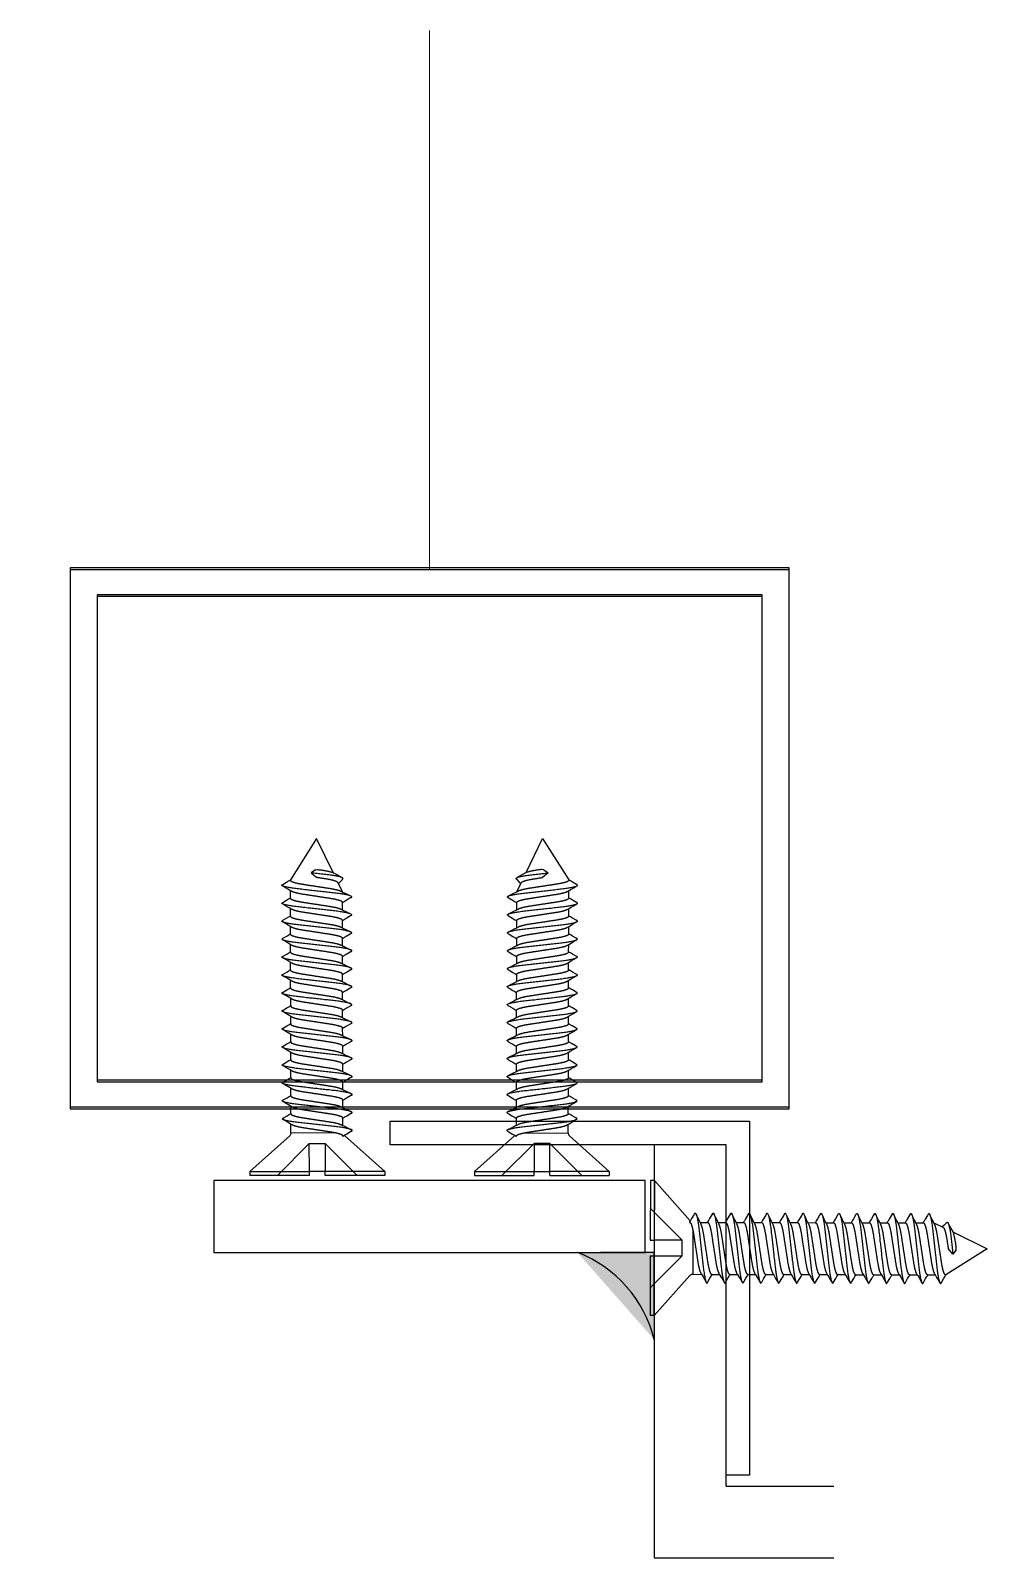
# Model space of a CAD drawing. Header units: millimetres. Extents: x -74375.7 to -74322.5, y 4275.7 to 4361.
import ezdxf

# ---------------------------------------------------------------- set-up
doc = ezdxf.new("R2010")
doc.units = ezdxf.units.MM
doc.layers.add('ART_VIDA', color=65, linetype='Continuous')
doc.layers.add('SAIT_KOMPOZE_LAYER', color=3, linetype='SAİT KOMPOZE')
doc.layers.add('KOMP-', color=64, linetype='Continuous', lineweight=25)
doc.layers.add('ÇELİK KOSNTR.', color=12, linetype='Continuous', lineweight=25)
doc.layers.add('KOMPOZIT', color=117, linetype='Continuous', true_color=0x567b60)
doc.styles.get("Standard").update_dxf_attribs({"font": 'arial.ttf'})
doc.linetypes.add('SAİT KOMPOZE', pattern='A,1,-0.2,["|",Standard,S=0.2,R=0,X=-0.1,Y=-0.1],-0.2', length=1.4)

# ---------------------------------------------------------------- blocks, each defined once
blk = doc.blocks.new('*U6')
at = {"layer": 'ART_VIDA'}
for p, q in [((0, 3.75), (0, 0.44)), ((0.223, 3.75), (0, 3.75)), ((0.223, 3.75), (0.223, 0.44)), ((2.226, 1.516), (0.223, 3.75)), ((1.783, 0.44), (0, 2.223)), ((2.365, 1.019), (2.365, -1.461)), ((2.778, 1.428), (3.174, 1.428)), ((3.778, 1.428), (4.174, 1.428)), ((4.778, 1.428), (5.174, 1.428)), ((5.778, 1.428), (6.174, 1.428)), ((6.778, 1.428), (7.174, 1.428)), ((7.778, 1.428), (8.174, 1.428)), ((8.778, 1.428), (9.174, 1.428)), ((9.778, 1.428), (10.174, 1.428)), ((10.778, 1.428), (11.174, 1.428)), ((11.778, 1.428), (12.174, 1.428)), ((12.778, 1.428), (13.174, 1.428)), ((13.778, 1.428), (14.174, 1.428)), ((14.778, 1.428), (15.174, 1.428)), ((15.778, 1.428), (16.241, 1.208)), ((15.778, 1.428), (16.241, 1.208)), ((16.866, 0.91), (18.75, 0)), ((0, 0.44), (0.223, 0.44)), ((0.223, 0.44), (0.223, -0.44)), ((1.783, 0.44), (0.223, 0.44)), ((1.783, -0.44), (1.783, 0.44)), ((18.75, 0), (16.455, -1.461)), ((16.843, -0.312), (16.583, 0.007)), ((0, -0.44), (0, -3.75)), ((0, -0.44), (0.223, -0.44)), ((1.783, -0.44), (0, -2.223)), ((0.223, -0.44), (1.783, -0.44)), ((0.223, -3.75), (0.223, -0.44)), ((17.019, -0.063), (16.843, -0.312)), ((2.216, -1.528), (0.223, -3.75)), ((2.365, -1.461), (2.859, -1.461)), ((3.455, -1.461), (3.859, -1.461)), ((4.455, -1.461), (4.859, -1.461)), ((5.455, -1.461), (5.859, -1.461)), ((6.455, -1.461), (6.859, -1.461)), ((7.455, -1.461), (7.859, -1.461)), ((8.455, -1.461), (8.859, -1.461)), ((9.455, -1.461), (9.859, -1.461)), ((10.455, -1.461), (10.859, -1.461)), ((11.455, -1.461), (11.859, -1.461)), ((12.455, -1.461), (12.859, -1.461)), ((13.455, -1.461), (13.859, -1.461)), ((14.455, -1.461), (14.859, -1.461)), ((15.455, -1.461), (15.859, -1.461)), ((0.223, -3.75), (0, -3.75))]:
    blk.add_line(p, q, dxfattribs=at)
at = {"layer": 'ART_VIDA', "flags": 128}
for points in [[(2.463, 1.917), (2.423, 1.849), (2.3, 1.641), (2.234, 1.529), (2.206, 1.482), (2.185, 1.446), (2.174, 1.428)], [(2.463, 1.917), (2.466, 1.922), (2.475, 1.935), (2.484, 1.943), (2.492, 1.948), (2.5, 1.95), (2.509, 1.948), (2.519, 1.941), (2.529, 1.93), (2.539, 1.914), (2.549, 1.893), (2.56, 1.868), (2.57, 1.839), (2.581, 1.805), (2.592, 1.766), (2.602, 1.728), (2.612, 1.686), (2.621, 1.641), (2.631, 1.593), (2.641, 1.542), (2.65, 1.488), (2.66, 1.432), (2.669, 1.373), (2.68, 1.303), (2.69, 1.23), (2.7, 1.155), (2.71, 1.078), (2.719, 1), (2.728, 0.921), (2.737, 0.84), (2.747, 0.756), (2.757, 0.669), (2.766, 0.589), (2.775, 0.508), (2.784, 0.426), (2.794, 0.342), (2.804, 0.258), (2.813, 0.172), (2.823, 0.086), (2.833, 0), (2.842, -0.082), (2.851, -0.164), (2.861, -0.245), (2.87, -0.325), (2.879, -0.405), (2.888, -0.484), (2.898, -0.575), (2.908, -0.664), (2.918, -0.751), (2.928, -0.835), (2.937, -0.919), (2.947, -0.999), (2.956, -1.078), (2.966, -1.155), (2.976, -1.23), (2.986, -1.302), (2.996, -1.373), (3.005, -1.429), (3.014, -1.483), (3.023, -1.534), (3.033, -1.583), (3.042, -1.63), (3.051, -1.673), (3.062, -1.721), (3.073, -1.764), (3.084, -1.803), (3.095, -1.837), (3.104, -1.864), (3.114, -1.887), (3.123, -1.907), (3.132, -1.922), (3.141, -1.935), (3.149, -1.943), (3.158, -1.948), (3.166, -1.95), (3.166, -1.95)], [(3.463, 1.917), (3.423, 1.849), (3.3, 1.641), (3.234, 1.529), (3.206, 1.482), (3.185, 1.446), (3.174, 1.428)], [(3.463, 1.917), (3.466, 1.922), (3.475, 1.935), (3.484, 1.943), (3.492, 1.948), (3.5, 1.95), (3.509, 1.948), (3.519, 1.941), (3.529, 1.93), (3.539, 1.914), (3.549, 1.893), (3.56, 1.868), (3.57, 1.839), (3.581, 1.805), (3.592, 1.766), (3.602, 1.728), (3.612, 1.686), (3.621, 1.641), (3.631, 1.593), (3.641, 1.542), (3.65, 1.488), (3.66, 1.432), (3.669, 1.373), (3.68, 1.303), (3.69, 1.23), (3.7, 1.155), (3.71, 1.078), (3.719, 1), (3.728, 0.921), (3.737, 0.84), (3.747, 0.756), (3.757, 0.669), (3.766, 0.589), (3.775, 0.508), (3.784, 0.426), (3.794, 0.342), (3.804, 0.258), (3.813, 0.172), (3.823, 0.086), (3.833, 0), (3.842, -0.082), (3.851, -0.164), (3.861, -0.245), (3.87, -0.325), (3.879, -0.405), (3.888, -0.484), (3.898, -0.575), (3.908, -0.664), (3.918, -0.751), (3.928, -0.835), (3.937, -0.919), (3.947, -0.999), (3.956, -1.078), (3.966, -1.155), (3.976, -1.23), (3.986, -1.302), (3.996, -1.373), (4.005, -1.429), (4.014, -1.483), (4.023, -1.534), (4.033, -1.583), (4.042, -1.63), (4.051, -1.673), (4.062, -1.721), (4.073, -1.764), (4.084, -1.803), (4.095, -1.837), (4.104, -1.864), (4.114, -1.887), (4.123, -1.907), (4.132, -1.922), (4.141, -1.935), (4.149, -1.943), (4.158, -1.948), (4.166, -1.95), (4.166, -1.95)], [(4.463, 1.917), (4.423, 1.849), (4.3, 1.641), (4.234, 1.529), (4.206, 1.482), (4.185, 1.446), (4.174, 1.428)], [(4.463, 1.917), (4.466, 1.922), (4.475, 1.935), (4.484, 1.943), (4.492, 1.948), (4.5, 1.95), (4.509, 1.948), (4.519, 1.941), (4.529, 1.93), (4.539, 1.914), (4.549, 1.893), (4.56, 1.868), (4.57, 1.839), (4.581, 1.805), (4.592, 1.766), (4.602, 1.728), (4.612, 1.686), (4.621, 1.641), (4.631, 1.593), (4.641, 1.542), (4.65, 1.488), (4.66, 1.432), (4.669, 1.373), (4.68, 1.303), (4.69, 1.23), (4.7, 1.155), (4.71, 1.078), (4.719, 1), (4.728, 0.921), (4.737, 0.84), (4.747, 0.756), (4.757, 0.669), (4.766, 0.589), (4.775, 0.508), (4.784, 0.426), (4.794, 0.342), (4.804, 0.258), (4.813, 0.172), (4.823, 0.086), (4.833, 0), (4.842, -0.082), (4.851, -0.164), (4.861, -0.245), (4.87, -0.325), (4.879, -0.405), (4.888, -0.484), (4.898, -0.575), (4.908, -0.664), (4.918, -0.751), (4.928, -0.835), (4.937, -0.919), (4.947, -0.999), (4.956, -1.078), (4.966, -1.155), (4.976, -1.23), (4.986, -1.302), (4.996, -1.373), (5.005, -1.429), (5.014, -1.483), (5.023, -1.534), (5.033, -1.583), (5.042, -1.63), (5.051, -1.673), (5.062, -1.721), (5.073, -1.764), (5.084, -1.803), (5.095, -1.837), (5.104, -1.864), (5.114, -1.887), (5.123, -1.907), (5.132, -1.922), (5.141, -1.935), (5.149, -1.943), (5.158, -1.948), (5.166, -1.95), (5.166, -1.95)], [(5.463, 1.917), (5.423, 1.849), (5.3, 1.641), (5.234, 1.529), (5.206, 1.482), (5.185, 1.446), (5.174, 1.428)], [(5.463, 1.917), (5.466, 1.922), (5.475, 1.935), (5.484, 1.943), (5.492, 1.948), (5.5, 1.95), (5.509, 1.948), (5.519, 1.941), (5.529, 1.93), (5.539, 1.914), (5.549, 1.893), (5.56, 1.868), (5.57, 1.839), (5.581, 1.805), (5.592, 1.766), (5.602, 1.728), (5.612, 1.686), (5.621, 1.641), (5.631, 1.593), (5.641, 1.542), (5.65, 1.488), (5.66, 1.432), (5.669, 1.373), (5.68, 1.303), (5.69, 1.23), (5.7, 1.155), (5.71, 1.078), (5.719, 1), (5.728, 0.921), (5.737, 0.84), (5.747, 0.756), (5.757, 0.669), (5.766, 0.589), (5.775, 0.508), (5.784, 0.426), (5.794, 0.342), (5.804, 0.258), (5.813, 0.172), (5.823, 0.086), (5.833, 0), (5.842, -0.082), (5.851, -0.164), (5.861, -0.245), (5.87, -0.325), (5.879, -0.405), (5.888, -0.484), (5.898, -0.575), (5.908, -0.664), (5.918, -0.751), (5.928, -0.835), (5.937, -0.919), (5.947, -0.999), (5.956, -1.078), (5.966, -1.155), (5.976, -1.23), (5.986, -1.302), (5.996, -1.373), (6.005, -1.429), (6.014, -1.483), (6.023, -1.534), (6.033, -1.583), (6.042, -1.63), (6.051, -1.673), (6.062, -1.721), (6.073, -1.764), (6.084, -1.803), (6.095, -1.837), (6.104, -1.864), (6.114, -1.887), (6.123, -1.907), (6.132, -1.922), (6.141, -1.935), (6.149, -1.943), (6.158, -1.948), (6.166, -1.95), (6.166, -1.95)], [(6.463, 1.917), (6.423, 1.849), (6.3, 1.641), (6.234, 1.529), (6.206, 1.482), (6.185, 1.446), (6.174, 1.428)], [(6.463, 1.917), (6.466, 1.922), (6.475, 1.935), (6.484, 1.943), (6.492, 1.948), (6.5, 1.95), (6.509, 1.948), (6.519, 1.941), (6.529, 1.93), (6.539, 1.914), (6.549, 1.893), (6.56, 1.868), (6.57, 1.839), (6.581, 1.805), (6.592, 1.766), (6.602, 1.728), (6.612, 1.686), (6.621, 1.641), (6.631, 1.593), (6.641, 1.542), (6.65, 1.488), (6.66, 1.432), (6.669, 1.373), (6.68, 1.303), (6.69, 1.23), (6.7, 1.155), (6.71, 1.078), (6.719, 1), (6.728, 0.921), (6.737, 0.84), (6.747, 0.756), (6.757, 0.669), (6.766, 0.589), (6.775, 0.508), (6.784, 0.426), (6.794, 0.342), (6.804, 0.258), (6.813, 0.172), (6.823, 0.086), (6.833, 0), (6.842, -0.082), (6.851, -0.164), (6.861, -0.245), (6.87, -0.325), (6.879, -0.405), (6.888, -0.484), (6.898, -0.575), (6.908, -0.664), (6.918, -0.751), (6.928, -0.835), (6.937, -0.919), (6.947, -0.999), (6.956, -1.078), (6.966, -1.155), (6.976, -1.23), (6.986, -1.302), (6.996, -1.373), (7.005, -1.429), (7.014, -1.483), (7.023, -1.534), (7.033, -1.583), (7.042, -1.63), (7.051, -1.673), (7.062, -1.721), (7.073, -1.764), (7.084, -1.803), (7.095, -1.837), (7.104, -1.864), (7.114, -1.887), (7.123, -1.907), (7.132, -1.922), (7.141, -1.935), (7.149, -1.943), (7.158, -1.948), (7.166, -1.95), (7.166, -1.95)], [(7.463, 1.917), (7.423, 1.849), (7.3, 1.641), (7.234, 1.529), (7.206, 1.482), (7.185, 1.446), (7.174, 1.428)], [(7.463, 1.917), (7.466, 1.922), (7.475, 1.935), (7.484, 1.943), (7.492, 1.948), (7.5, 1.95), (7.509, 1.948), (7.519, 1.941), (7.529, 1.93), (7.539, 1.914), (7.549, 1.893), (7.56, 1.868), (7.57, 1.839), (7.581, 1.805), (7.592, 1.766), (7.602, 1.728), (7.612, 1.686), (7.621, 1.641), (7.631, 1.593), (7.641, 1.542), (7.65, 1.488), (7.66, 1.432), (7.669, 1.373), (7.68, 1.303), (7.69, 1.23), (7.7, 1.155), (7.71, 1.078), (7.719, 1), (7.728, 0.921), (7.737, 0.84), (7.747, 0.756), (7.757, 0.669), (7.766, 0.589), (7.775, 0.508), (7.784, 0.426), (7.794, 0.342), (7.804, 0.258), (7.813, 0.172), (7.823, 0.086), (7.833, 0), (7.842, -0.082), (7.851, -0.164), (7.861, -0.245), (7.87, -0.325), (7.879, -0.405), (7.888, -0.484), (7.898, -0.575), (7.908, -0.664), (7.918, -0.751), (7.928, -0.835), (7.937, -0.919), (7.947, -0.999), (7.956, -1.078), (7.966, -1.155), (7.976, -1.23), (7.986, -1.302), (7.996, -1.373), (8.005, -1.429), (8.014, -1.483), (8.023, -1.534), (8.033, -1.583), (8.042, -1.63), (8.051, -1.673), (8.062, -1.721), (8.073, -1.764), (8.084, -1.803), (8.095, -1.837), (8.104, -1.864), (8.114, -1.887), (8.123, -1.907), (8.132, -1.922), (8.141, -1.935), (8.149, -1.943), (8.158, -1.948), (8.166, -1.95), (8.166, -1.95)], [(8.463, 1.917), (8.423, 1.849), (8.3, 1.641), (8.234, 1.529), (8.206, 1.482), (8.185, 1.446), (8.174, 1.428)], [(8.463, 1.917), (8.466, 1.922), (8.475, 1.935), (8.484, 1.943), (8.492, 1.948), (8.5, 1.95), (8.509, 1.948), (8.519, 1.941), (8.529, 1.93), (8.539, 1.914), (8.549, 1.893), (8.56, 1.868), (8.57, 1.839), (8.581, 1.805), (8.592, 1.766), (8.602, 1.728), (8.612, 1.686), (8.621, 1.641), (8.631, 1.593), (8.641, 1.542), (8.65, 1.488), (8.66, 1.432), (8.669, 1.373), (8.68, 1.303), (8.69, 1.23), (8.7, 1.155), (8.71, 1.078), (8.719, 1), (8.728, 0.921), (8.737, 0.84), (8.747, 0.756), (8.757, 0.669), (8.766, 0.589), (8.775, 0.508), (8.784, 0.426), (8.794, 0.342), (8.804, 0.258), (8.813, 0.172), (8.823, 0.086), (8.833, 0), (8.842, -0.082), (8.851, -0.164), (8.861, -0.245), (8.87, -0.325), (8.879, -0.405), (8.888, -0.484), (8.898, -0.575), (8.908, -0.664), (8.918, -0.751), (8.928, -0.835), (8.937, -0.919), (8.947, -0.999), (8.956, -1.078), (8.966, -1.155), (8.976, -1.23), (8.986, -1.302), (8.996, -1.373), (9.005, -1.429), (9.014, -1.483), (9.023, -1.534), (9.033, -1.583), (9.042, -1.63), (9.051, -1.673), (9.062, -1.721), (9.073, -1.764), (9.084, -1.803), (9.095, -1.837), (9.104, -1.864), (9.114, -1.887), (9.123, -1.907), (9.132, -1.922), (9.141, -1.935), (9.149, -1.943), (9.158, -1.948), (9.166, -1.95), (9.166, -1.95)], [(9.463, 1.917), (9.423, 1.849), (9.3, 1.641), (9.234, 1.529), (9.206, 1.482), (9.185, 1.446), (9.174, 1.428)], [(9.463, 1.917), (9.466, 1.922), (9.475, 1.935), (9.484, 1.943), (9.492, 1.948), (9.5, 1.95), (9.509, 1.948), (9.519, 1.941), (9.529, 1.93), (9.539, 1.914), (9.549, 1.893), (9.56, 1.868), (9.57, 1.839), (9.581, 1.805), (9.592, 1.766), (9.602, 1.728), (9.612, 1.686), (9.621, 1.641), (9.631, 1.593), (9.641, 1.542), (9.65, 1.488), (9.66, 1.432), (9.669, 1.373), (9.68, 1.303), (9.69, 1.23), (9.7, 1.155), (9.71, 1.078), (9.719, 1), (9.728, 0.921), (9.737, 0.84), (9.747, 0.756), (9.757, 0.669), (9.766, 0.589), (9.775, 0.508), (9.784, 0.426), (9.794, 0.342), (9.804, 0.258), (9.813, 0.172), (9.823, 0.086), (9.833, 0), (9.842, -0.082), (9.851, -0.164), (9.861, -0.245), (9.87, -0.325), (9.879, -0.405), (9.888, -0.484), (9.898, -0.575), (9.908, -0.664), (9.918, -0.751), (9.928, -0.835), (9.937, -0.919), (9.947, -0.999), (9.956, -1.078), (9.966, -1.155), (9.976, -1.23), (9.986, -1.302), (9.996, -1.373), (10.005, -1.429), (10.014, -1.483), (10.023, -1.534), (10.033, -1.583), (10.042, -1.63), (10.051, -1.673), (10.062, -1.721), (10.073, -1.764), (10.084, -1.803), (10.095, -1.837), (10.104, -1.864), (10.114, -1.887), (10.123, -1.907), (10.132, -1.922), (10.141, -1.935), (10.149, -1.943), (10.158, -1.948), (10.166, -1.95), (10.166, -1.95)], [(10.463, 1.917), (10.423, 1.849), (10.3, 1.641), (10.234, 1.529), (10.206, 1.482), (10.185, 1.446), (10.174, 1.428)], [(10.463, 1.917), (10.466, 1.922), (10.475, 1.935), (10.484, 1.943), (10.492, 1.948), (10.5, 1.95), (10.509, 1.948), (10.519, 1.941), (10.529, 1.93), (10.539, 1.914), (10.549, 1.893), (10.56, 1.868), (10.57, 1.839), (10.581, 1.805), (10.592, 1.766), (10.602, 1.728), (10.612, 1.686), (10.621, 1.641), (10.631, 1.593), (10.641, 1.542), (10.65, 1.488), (10.66, 1.432), (10.669, 1.373), (10.68, 1.303), (10.69, 1.23), (10.7, 1.155), (10.71, 1.078), (10.719, 1), (10.728, 0.921), (10.737, 0.84), (10.747, 0.756), (10.757, 0.669), (10.766, 0.589), (10.775, 0.508), (10.784, 0.426), (10.794, 0.342), (10.804, 0.258), (10.813, 0.172), (10.823, 0.086), (10.833, 0), (10.842, -0.082), (10.851, -0.164), (10.861, -0.245), (10.87, -0.325), (10.879, -0.405), (10.888, -0.484), (10.898, -0.575), (10.908, -0.664), (10.918, -0.751), (10.928, -0.835), (10.937, -0.919), (10.947, -0.999), (10.956, -1.078), (10.966, -1.155), (10.976, -1.23), (10.986, -1.302), (10.996, -1.373), (11.005, -1.429), (11.014, -1.483), (11.023, -1.534), (11.033, -1.583), (11.042, -1.63), (11.051, -1.673), (11.062, -1.721), (11.073, -1.764), (11.084, -1.803), (11.095, -1.837), (11.104, -1.864), (11.114, -1.887), (11.123, -1.907), (11.132, -1.922), (11.141, -1.935), (11.149, -1.943), (11.158, -1.948), (11.166, -1.95), (11.166, -1.95)], [(11.463, 1.917), (11.423, 1.849), (11.3, 1.641), (11.234, 1.529), (11.206, 1.482), (11.185, 1.446), (11.174, 1.428)], [(11.463, 1.917), (11.466, 1.922), (11.475, 1.935), (11.484, 1.943), (11.492, 1.948), (11.5, 1.95), (11.509, 1.948), (11.519, 1.941), (11.529, 1.93), (11.539, 1.914), (11.549, 1.893), (11.56, 1.868), (11.57, 1.839), (11.581, 1.805), (11.592, 1.766), (11.602, 1.728), (11.612, 1.686), (11.621, 1.641), (11.631, 1.593), (11.641, 1.542), (11.65, 1.488), (11.66, 1.432), (11.669, 1.373), (11.68, 1.303), (11.69, 1.23), (11.7, 1.155), (11.71, 1.078), (11.719, 1), (11.728, 0.921), (11.737, 0.84), (11.747, 0.756), (11.757, 0.669), (11.766, 0.589), (11.775, 0.508), (11.784, 0.426), (11.794, 0.342), (11.804, 0.258), (11.813, 0.172), (11.823, 0.086), (11.833, 0), (11.842, -0.082), (11.851, -0.164), (11.861, -0.245), (11.87, -0.325), (11.879, -0.405), (11.888, -0.484), (11.898, -0.575), (11.908, -0.664), (11.918, -0.751), (11.928, -0.835), (11.937, -0.919), (11.947, -0.999), (11.956, -1.078), (11.966, -1.155), (11.976, -1.23), (11.986, -1.302), (11.996, -1.373), (12.005, -1.429), (12.014, -1.483), (12.023, -1.534), (12.033, -1.583), (12.042, -1.63), (12.051, -1.673), (12.062, -1.721), (12.073, -1.764), (12.084, -1.803), (12.095, -1.837), (12.104, -1.864), (12.114, -1.887), (12.123, -1.907), (12.132, -1.922), (12.141, -1.935), (12.149, -1.943), (12.158, -1.948), (12.166, -1.95), (12.166, -1.95)], [(12.463, 1.917), (12.423, 1.849), (12.3, 1.641), (12.234, 1.529), (12.206, 1.482), (12.185, 1.446), (12.174, 1.428)], [(12.463, 1.917), (12.466, 1.922), (12.475, 1.935), (12.484, 1.943), (12.492, 1.948), (12.5, 1.95), (12.509, 1.948), (12.519, 1.941), (12.529, 1.93), (12.539, 1.914), (12.549, 1.893), (12.56, 1.868), (12.57, 1.839), (12.581, 1.805), (12.592, 1.766), (12.602, 1.728), (12.612, 1.686), (12.621, 1.641), (12.631, 1.593), (12.641, 1.542), (12.65, 1.488), (12.66, 1.432), (12.669, 1.373), (12.68, 1.303), (12.69, 1.23), (12.7, 1.155), (12.71, 1.078), (12.719, 1), (12.728, 0.921), (12.737, 0.84), (12.747, 0.756), (12.757, 0.669), (12.766, 0.589), (12.775, 0.508), (12.784, 0.426), (12.794, 0.342), (12.804, 0.258), (12.813, 0.172), (12.823, 0.086), (12.833, 0), (12.842, -0.082), (12.851, -0.164), (12.861, -0.245), (12.87, -0.325), (12.879, -0.405), (12.888, -0.484), (12.898, -0.575), (12.908, -0.664), (12.918, -0.751), (12.928, -0.835), (12.937, -0.919), (12.947, -0.999), (12.956, -1.078), (12.966, -1.155), (12.976, -1.23), (12.986, -1.302), (12.996, -1.373), (13.005, -1.429), (13.014, -1.483), (13.023, -1.534), (13.033, -1.583), (13.042, -1.63), (13.051, -1.673), (13.062, -1.721), (13.073, -1.764), (13.084, -1.803), (13.095, -1.837), (13.104, -1.864), (13.114, -1.887), (13.123, -1.907), (13.132, -1.922), (13.141, -1.935), (13.149, -1.943), (13.158, -1.948), (13.166, -1.95), (13.166, -1.95)], [(13.463, 1.917), (13.423, 1.849), (13.3, 1.641), (13.234, 1.529), (13.206, 1.482), (13.185, 1.446), (13.174, 1.428)], [(13.463, 1.917), (13.466, 1.922), (13.475, 1.935), (13.484, 1.943), (13.492, 1.948), (13.5, 1.95), (13.509, 1.948), (13.519, 1.941), (13.529, 1.93), (13.539, 1.914), (13.549, 1.893), (13.56, 1.868), (13.57, 1.839), (13.581, 1.805), (13.592, 1.766), (13.602, 1.728), (13.612, 1.686), (13.621, 1.641), (13.631, 1.593), (13.641, 1.542), (13.65, 1.488), (13.66, 1.432), (13.669, 1.373), (13.68, 1.303), (13.69, 1.23), (13.7, 1.155), (13.71, 1.078), (13.719, 1), (13.728, 0.921), (13.737, 0.84), (13.747, 0.756), (13.757, 0.669), (13.766, 0.589), (13.775, 0.508), (13.784, 0.426), (13.794, 0.342), (13.804, 0.258), (13.813, 0.172), (13.823, 0.086), (13.833, 0), (13.842, -0.082), (13.851, -0.164), (13.861, -0.245), (13.87, -0.325), (13.879, -0.405), (13.888, -0.484), (13.898, -0.575), (13.908, -0.664), (13.918, -0.751), (13.928, -0.835), (13.937, -0.919), (13.947, -0.999), (13.956, -1.078), (13.966, -1.155), (13.976, -1.23), (13.986, -1.302), (13.996, -1.373), (14.005, -1.429), (14.014, -1.483), (14.023, -1.534), (14.033, -1.583), (14.042, -1.63), (14.051, -1.673), (14.062, -1.721), (14.073, -1.764), (14.084, -1.803), (14.095, -1.837), (14.104, -1.864), (14.114, -1.887), (14.123, -1.907), (14.132, -1.922), (14.141, -1.935), (14.149, -1.943), (14.158, -1.948), (14.166, -1.95), (14.166, -1.95)], [(14.463, 1.917), (14.423, 1.849), (14.3, 1.641), (14.234, 1.529), (14.206, 1.482), (14.185, 1.446), (14.174, 1.428)], [(14.463, 1.917), (14.466, 1.922), (14.475, 1.935), (14.484, 1.943), (14.492, 1.948), (14.5, 1.95), (14.509, 1.948), (14.519, 1.941), (14.529, 1.93), (14.539, 1.914), (14.549, 1.893), (14.56, 1.868), (14.57, 1.839), (14.581, 1.805), (14.592, 1.766), (14.602, 1.728), (14.612, 1.686), (14.621, 1.641), (14.631, 1.593), (14.641, 1.542), (14.65, 1.488), (14.66, 1.432), (14.669, 1.373), (14.68, 1.303), (14.69, 1.23), (14.7, 1.155), (14.71, 1.078), (14.719, 1), (14.728, 0.921), (14.737, 0.84), (14.747, 0.756), (14.757, 0.669), (14.766, 0.589), (14.775, 0.508), (14.784, 0.426), (14.794, 0.342), (14.804, 0.258), (14.813, 0.172), (14.823, 0.086), (14.833, 0), (14.842, -0.082), (14.851, -0.164), (14.861, -0.245), (14.87, -0.325), (14.879, -0.405), (14.888, -0.484), (14.898, -0.575), (14.908, -0.664), (14.918, -0.751), (14.928, -0.835), (14.937, -0.919), (14.947, -0.999), (14.956, -1.078), (14.966, -1.155), (14.976, -1.23), (14.986, -1.302), (14.996, -1.373), (15.005, -1.429), (15.014, -1.483), (15.023, -1.534), (15.033, -1.583), (15.042, -1.63), (15.051, -1.673), (15.062, -1.721), (15.073, -1.764), (15.084, -1.803), (15.095, -1.837), (15.104, -1.864), (15.114, -1.887), (15.123, -1.907), (15.132, -1.922), (15.141, -1.935), (15.149, -1.943), (15.158, -1.948), (15.166, -1.95), (15.166, -1.95)], [(15.463, 1.917), (15.423, 1.849), (15.3, 1.641), (15.234, 1.529), (15.206, 1.482), (15.185, 1.446), (15.174, 1.428)], [(15.463, 1.917), (15.466, 1.922), (15.475, 1.935), (15.484, 1.943), (15.492, 1.948), (15.5, 1.95), (15.509, 1.948), (15.519, 1.941), (15.529, 1.93), (15.539, 1.914), (15.549, 1.893), (15.56, 1.868), (15.57, 1.839), (15.581, 1.805), (15.592, 1.766), (15.602, 1.728), (15.612, 1.686), (15.621, 1.641), (15.631, 1.593), (15.641, 1.542), (15.65, 1.488), (15.66, 1.432), (15.669, 1.373), (15.68, 1.303), (15.69, 1.23), (15.7, 1.155), (15.71, 1.078), (15.719, 1), (15.728, 0.921), (15.737, 0.84), (15.747, 0.756), (15.757, 0.669), (15.766, 0.589), (15.775, 0.508), (15.784, 0.426), (15.794, 0.342), (15.804, 0.258), (15.813, 0.172), (15.823, 0.086), (15.833, 0), (15.842, -0.082), (15.851, -0.164), (15.861, -0.245), (15.87, -0.325), (15.879, -0.405), (15.888, -0.484), (15.898, -0.575), (15.908, -0.664), (15.918, -0.751), (15.928, -0.835), (15.937, -0.919), (15.947, -0.999), (15.956, -1.078), (15.966, -1.155), (15.976, -1.23), (15.986, -1.302), (15.996, -1.373), (16.005, -1.429), (16.014, -1.483), (16.023, -1.534), (16.033, -1.583), (16.042, -1.63), (16.051, -1.673), (16.062, -1.721), (16.073, -1.764), (16.084, -1.803), (16.095, -1.837), (16.104, -1.864), (16.114, -1.887), (16.123, -1.907), (16.132, -1.922), (16.141, -1.935), (16.149, -1.943), (16.158, -1.948), (16.166, -1.95), (16.166, -1.95)], [(16.479, 1.436), (16.33, 1.294), (16.241, 1.208)], [(16.479, 1.436), (16.49, 1.446), (16.5, 1.455), (16.51, 1.462), (16.52, 1.465), (16.53, 1.466), (16.539, 1.463), (16.549, 1.457), (16.558, 1.445), (16.569, 1.43), (16.579, 1.409), (16.589, 1.384), (16.6, 1.354), (16.611, 1.32), (16.622, 1.282), (16.632, 1.243), (16.641, 1.202), (16.651, 1.157), (16.661, 1.109), (16.671, 1.058), (16.68, 1.004), (16.69, 0.947), (16.699, 0.888), (16.71, 0.818), (16.72, 0.745), (16.73, 0.671), (16.74, 0.594), (16.749, 0.515), (16.758, 0.437), (16.767, 0.355), (16.777, 0.271), (16.787, 0.184), (16.796, 0.105), (16.805, 0.024), (16.814, -0.059), (16.824, -0.142), (16.833, -0.227), (16.843, -0.312), (16.843, -0.312), (16.843, -0.312)], [(3.166, -1.95), (3.206, -1.882), (3.328, -1.674), (3.395, -1.562), (3.423, -1.515), (3.444, -1.479), (3.455, -1.461)], [(4.166, -1.95), (4.206, -1.882), (4.328, -1.674), (4.395, -1.562), (4.423, -1.515), (4.444, -1.479), (4.455, -1.461)], [(5.166, -1.95), (5.206, -1.882), (5.328, -1.674), (5.395, -1.562), (5.423, -1.515), (5.444, -1.479), (5.455, -1.461)], [(6.166, -1.95), (6.206, -1.882), (6.328, -1.674), (6.395, -1.562), (6.423, -1.515), (6.444, -1.479), (6.455, -1.461)], [(7.166, -1.95), (7.206, -1.882), (7.328, -1.674), (7.395, -1.562), (7.423, -1.515), (7.444, -1.479), (7.455, -1.461)], [(8.166, -1.95), (8.206, -1.882), (8.328, -1.674), (8.395, -1.562), (8.423, -1.515), (8.444, -1.479), (8.455, -1.461)], [(9.166, -1.95), (9.206, -1.882), (9.328, -1.674), (9.395, -1.562), (9.423, -1.515), (9.444, -1.479), (9.455, -1.461)], [(10.166, -1.95), (10.206, -1.882), (10.328, -1.674), (10.395, -1.562), (10.423, -1.515), (10.444, -1.479), (10.455, -1.461)], [(11.166, -1.95), (11.206, -1.882), (11.328, -1.674), (11.395, -1.562), (11.423, -1.515), (11.444, -1.479), (11.455, -1.461)], [(12.166, -1.95), (12.206, -1.882), (12.328, -1.674), (12.395, -1.562), (12.423, -1.515), (12.444, -1.479), (12.455, -1.461)], [(13.166, -1.95), (13.206, -1.882), (13.328, -1.674), (13.395, -1.562), (13.423, -1.515), (13.444, -1.479), (13.455, -1.461)], [(14.166, -1.95), (14.206, -1.882), (14.328, -1.674), (14.395, -1.562), (14.423, -1.515), (14.444, -1.479), (14.455, -1.461)], [(15.166, -1.95), (15.206, -1.882), (15.328, -1.674), (15.395, -1.562), (15.423, -1.515), (15.444, -1.479), (15.455, -1.461)], [(16.166, -1.95), (16.206, -1.882), (16.328, -1.674), (16.395, -1.562), (16.423, -1.515), (16.444, -1.479), (16.455, -1.461)]]:
    blk.add_lwpolyline(points, dxfattribs=at)
at = {"layer": 'ART_VIDA'}
blk.add_arc((2.365, -1.661), 0.2, 90, 138.10855, dxfattribs=at)
for points, knots in [([(3.455, -1.461), (3.427, -1.461), (3.421, -1.46), (3.411, -1.455), (3.401, -1.447), (3.391, -1.435), (3.381, -1.42), (3.37, -1.402), (3.36, -1.38), (3.349, -1.355), (3.338, -1.327), (3.327, -1.295), (3.316, -1.259), (3.304, -1.221), (3.293, -1.179), (3.282, -1.135), (3.271, -1.088), (3.261, -1.039), (3.25, -0.987), (3.24, -0.934), (3.23, -0.879), (3.22, -0.823), (3.211, -0.766), (3.202, -0.708), (3.193, -0.648), (3.183, -0.586), (3.173, -0.522), (3.163, -0.456), (3.152, -0.388), (3.142, -0.319), (3.131, -0.248), (3.119, -0.177), (3.108, -0.105), (3.097, -0.033), (3.086, 0.039), (3.075, 0.111), (3.064, 0.182), (3.053, 0.252), (3.042, 0.321), (3.032, 0.388), (3.022, 0.454), (3.012, 0.517), (3.001, 0.583), (2.991, 0.65), (2.98, 0.719), (2.969, 0.786), (2.958, 0.85), (2.946, 0.913), (2.934, 0.97), (2.923, 1.022), (2.912, 1.069), (2.901, 1.113), (2.89, 1.155), (2.879, 1.193), (2.868, 1.228), (2.857, 1.26), (2.846, 1.288), (2.835, 1.313), (2.825, 1.334), (2.819, 1.345), (2.539, 1.914)], [0, 0, 0, 0, 0.01636, 0.032918, 0.049658, 0.066561, 0.083609, 0.100475, 0.117442, 0.13449, 0.151597, 0.169092, 0.186604, 0.204109, 0.221583, 0.239003, 0.256348, 0.273594, 0.290684, 0.307635, 0.324428, 0.341045, 0.357469, 0.373492, 0.38969, 0.406068, 0.422611, 0.439643, 0.456809, 0.474087, 0.491457, 0.508896, 0.526382, 0.543891, 0.561362, 0.57881, 0.596211, 0.613544, 0.630786, 0.647611, 0.664308, 0.680859, 0.697246, 0.716518, 0.735597, 0.754894, 0.774443, 0.794216, 0.814184, 0.831393, 0.848699, 0.866081, 0.883517, 0.900983, 0.918145, 0.935291, 0.952401, 0.969453, 0.98677, 1, 1, 1, 1]), ([(4.455, -1.461), (4.427, -1.461), (4.421, -1.46), (4.411, -1.455), (4.401, -1.447), (4.391, -1.435), (4.381, -1.42), (4.37, -1.402), (4.36, -1.38), (4.349, -1.355), (4.338, -1.327), (4.327, -1.295), (4.316, -1.259), (4.304, -1.221), (4.293, -1.179), (4.282, -1.135), (4.271, -1.088), (4.261, -1.039), (4.25, -0.987), (4.24, -0.934), (4.23, -0.879), (4.22, -0.823), (4.211, -0.766), (4.202, -0.708), (4.193, -0.648), (4.183, -0.586), (4.173, -0.522), (4.163, -0.456), (4.152, -0.388), (4.142, -0.319), (4.131, -0.248), (4.119, -0.177), (4.108, -0.105), (4.097, -0.033), (4.086, 0.039), (4.075, 0.111), (4.064, 0.182), (4.053, 0.252), (4.042, 0.321), (4.032, 0.388), (4.022, 0.454), (4.012, 0.517), (4.001, 0.583), (3.991, 0.65), (3.98, 0.719), (3.969, 0.786), (3.958, 0.85), (3.946, 0.913), (3.934, 0.97), (3.923, 1.022), (3.912, 1.069), (3.901, 1.113), (3.89, 1.155), (3.879, 1.193), (3.868, 1.228), (3.857, 1.26), (3.846, 1.288), (3.835, 1.313), (3.825, 1.334), (3.819, 1.345), (3.539, 1.914)], [0, 0, 0, 0, 0.01636, 0.032918, 0.049658, 0.066561, 0.083609, 0.100475, 0.117442, 0.13449, 0.151597, 0.169092, 0.186604, 0.204109, 0.221583, 0.239003, 0.256348, 0.273594, 0.290684, 0.307635, 0.324428, 0.341045, 0.357469, 0.373492, 0.38969, 0.406068, 0.422611, 0.439643, 0.456809, 0.474087, 0.491457, 0.508896, 0.526382, 0.543891, 0.561362, 0.57881, 0.596211, 0.613544, 0.630786, 0.647611, 0.664308, 0.680859, 0.697246, 0.716518, 0.735597, 0.754894, 0.774443, 0.794216, 0.814184, 0.831393, 0.848699, 0.866081, 0.883517, 0.900983, 0.918145, 0.935291, 0.952401, 0.969453, 0.98677, 1, 1, 1, 1]), ([(5.455, -1.461), (5.427, -1.461), (5.421, -1.46), (5.411, -1.455), (5.401, -1.447), (5.391, -1.435), (5.381, -1.42), (5.37, -1.402), (5.36, -1.38), (5.349, -1.355), (5.338, -1.327), (5.327, -1.295), (5.316, -1.259), (5.304, -1.221), (5.293, -1.179), (5.282, -1.135), (5.271, -1.088), (5.261, -1.039), (5.25, -0.987), (5.24, -0.934), (5.23, -0.879), (5.22, -0.823), (5.211, -0.766), (5.202, -0.708), (5.193, -0.648), (5.183, -0.586), (5.173, -0.522), (5.163, -0.456), (5.152, -0.388), (5.142, -0.319), (5.131, -0.248), (5.119, -0.177), (5.108, -0.105), (5.097, -0.033), (5.086, 0.039), (5.075, 0.111), (5.064, 0.182), (5.053, 0.252), (5.042, 0.321), (5.032, 0.388), (5.022, 0.454), (5.012, 0.517), (5.001, 0.583), (4.991, 0.65), (4.98, 0.719), (4.969, 0.786), (4.958, 0.85), (4.946, 0.913), (4.934, 0.97), (4.923, 1.022), (4.912, 1.069), (4.901, 1.113), (4.89, 1.155), (4.879, 1.193), (4.868, 1.228), (4.857, 1.26), (4.846, 1.288), (4.835, 1.313), (4.825, 1.334), (4.819, 1.345), (4.539, 1.914)], [0, 0, 0, 0, 0.01636, 0.032918, 0.049658, 0.066561, 0.083609, 0.100475, 0.117442, 0.13449, 0.151597, 0.169092, 0.186604, 0.204109, 0.221583, 0.239003, 0.256348, 0.273594, 0.290684, 0.307635, 0.324428, 0.341045, 0.357469, 0.373492, 0.38969, 0.406068, 0.422611, 0.439643, 0.456809, 0.474087, 0.491457, 0.508896, 0.526382, 0.543891, 0.561362, 0.57881, 0.596211, 0.613544, 0.630786, 0.647611, 0.664308, 0.680859, 0.697246, 0.716518, 0.735597, 0.754894, 0.774443, 0.794216, 0.814184, 0.831393, 0.848699, 0.866081, 0.883517, 0.900983, 0.918145, 0.935291, 0.952401, 0.969453, 0.98677, 1, 1, 1, 1]), ([(6.455, -1.461), (6.427, -1.461), (6.421, -1.46), (6.411, -1.455), (6.401, -1.447), (6.391, -1.435), (6.381, -1.42), (6.37, -1.402), (6.36, -1.38), (6.349, -1.355), (6.338, -1.327), (6.327, -1.295), (6.316, -1.259), (6.304, -1.221), (6.293, -1.179), (6.282, -1.135), (6.271, -1.088), (6.261, -1.039), (6.25, -0.987), (6.24, -0.934), (6.23, -0.879), (6.22, -0.823), (6.211, -0.766), (6.202, -0.708), (6.193, -0.648), (6.183, -0.586), (6.173, -0.522), (6.163, -0.456), (6.152, -0.388), (6.142, -0.319), (6.131, -0.248), (6.119, -0.177), (6.108, -0.105), (6.097, -0.033), (6.086, 0.039), (6.075, 0.111), (6.064, 0.182), (6.053, 0.252), (6.042, 0.321), (6.032, 0.388), (6.022, 0.454), (6.012, 0.517), (6.001, 0.583), (5.991, 0.65), (5.98, 0.719), (5.969, 0.786), (5.958, 0.85), (5.946, 0.913), (5.934, 0.97), (5.923, 1.022), (5.912, 1.069), (5.901, 1.113), (5.89, 1.155), (5.879, 1.193), (5.868, 1.228), (5.857, 1.26), (5.846, 1.288), (5.835, 1.313), (5.825, 1.334), (5.819, 1.345), (5.539, 1.914)], [0, 0, 0, 0, 0.01636, 0.032918, 0.049658, 0.066561, 0.083609, 0.100475, 0.117442, 0.13449, 0.151597, 0.169092, 0.186604, 0.204109, 0.221583, 0.239003, 0.256348, 0.273594, 0.290684, 0.307635, 0.324428, 0.341045, 0.357469, 0.373492, 0.38969, 0.406068, 0.422611, 0.439643, 0.456809, 0.474087, 0.491457, 0.508896, 0.526382, 0.543891, 0.561362, 0.57881, 0.596211, 0.613544, 0.630786, 0.647611, 0.664308, 0.680859, 0.697246, 0.716518, 0.735597, 0.754894, 0.774443, 0.794216, 0.814184, 0.831393, 0.848699, 0.866081, 0.883517, 0.900983, 0.918145, 0.935291, 0.952401, 0.969453, 0.98677, 1, 1, 1, 1]), ([(7.455, -1.461), (7.427, -1.461), (7.421, -1.46), (7.411, -1.455), (7.401, -1.447), (7.391, -1.435), (7.381, -1.42), (7.37, -1.402), (7.36, -1.38), (7.349, -1.355), (7.338, -1.327), (7.327, -1.295), (7.316, -1.259), (7.304, -1.221), (7.293, -1.179), (7.282, -1.135), (7.271, -1.088), (7.261, -1.039), (7.25, -0.987), (7.24, -0.934), (7.23, -0.879), (7.22, -0.823), (7.211, -0.766), (7.202, -0.708), (7.193, -0.648), (7.183, -0.586), (7.173, -0.522), (7.163, -0.456), (7.152, -0.388), (7.142, -0.319), (7.131, -0.248), (7.119, -0.177), (7.108, -0.105), (7.097, -0.033), (7.086, 0.039), (7.075, 0.111), (7.064, 0.182), (7.053, 0.252), (7.042, 0.321), (7.032, 0.388), (7.022, 0.454), (7.012, 0.517), (7.001, 0.583), (6.991, 0.65), (6.98, 0.719), (6.969, 0.786), (6.958, 0.85), (6.946, 0.913), (6.934, 0.97), (6.923, 1.022), (6.912, 1.069), (6.901, 1.113), (6.89, 1.155), (6.879, 1.193), (6.868, 1.228), (6.857, 1.26), (6.846, 1.288), (6.835, 1.313), (6.825, 1.334), (6.819, 1.345), (6.539, 1.914)], [0, 0, 0, 0, 0.01636, 0.032918, 0.049658, 0.066561, 0.083609, 0.100475, 0.117442, 0.13449, 0.151597, 0.169092, 0.186604, 0.204109, 0.221583, 0.239003, 0.256348, 0.273594, 0.290684, 0.307635, 0.324428, 0.341045, 0.357469, 0.373492, 0.38969, 0.406068, 0.422611, 0.439643, 0.456809, 0.474087, 0.491457, 0.508896, 0.526382, 0.543891, 0.561362, 0.57881, 0.596211, 0.613544, 0.630786, 0.647611, 0.664308, 0.680859, 0.697246, 0.716518, 0.735597, 0.754894, 0.774443, 0.794216, 0.814184, 0.831393, 0.848699, 0.866081, 0.883517, 0.900983, 0.918145, 0.935291, 0.952401, 0.969453, 0.98677, 1, 1, 1, 1]), ([(8.455, -1.461), (8.427, -1.461), (8.421, -1.46), (8.411, -1.455), (8.401, -1.447), (8.391, -1.435), (8.381, -1.42), (8.37, -1.402), (8.36, -1.38), (8.349, -1.355), (8.338, -1.327), (8.327, -1.295), (8.316, -1.259), (8.304, -1.221), (8.293, -1.179), (8.282, -1.135), (8.271, -1.088), (8.261, -1.039), (8.25, -0.987), (8.24, -0.934), (8.23, -0.879), (8.22, -0.823), (8.211, -0.766), (8.202, -0.708), (8.193, -0.648), (8.183, -0.586), (8.173, -0.522), (8.163, -0.456), (8.152, -0.388), (8.142, -0.319), (8.131, -0.248), (8.119, -0.177), (8.108, -0.105), (8.097, -0.033), (8.086, 0.039), (8.075, 0.111), (8.064, 0.182), (8.053, 0.252), (8.042, 0.321), (8.032, 0.388), (8.022, 0.454), (8.012, 0.517), (8.001, 0.583), (7.991, 0.65), (7.98, 0.719), (7.969, 0.786), (7.958, 0.85), (7.946, 0.913), (7.934, 0.97), (7.923, 1.022), (7.912, 1.069), (7.901, 1.113), (7.89, 1.155), (7.879, 1.193), (7.868, 1.228), (7.857, 1.26), (7.846, 1.288), (7.835, 1.313), (7.825, 1.334), (7.819, 1.345), (7.539, 1.914)], [0, 0, 0, 0, 0.01636, 0.032918, 0.049658, 0.066561, 0.083609, 0.100475, 0.117442, 0.13449, 0.151597, 0.169092, 0.186604, 0.204109, 0.221583, 0.239003, 0.256348, 0.273594, 0.290684, 0.307635, 0.324428, 0.341045, 0.357469, 0.373492, 0.38969, 0.406068, 0.422611, 0.439643, 0.456809, 0.474087, 0.491457, 0.508896, 0.526382, 0.543891, 0.561362, 0.57881, 0.596211, 0.613544, 0.630786, 0.647611, 0.664308, 0.680859, 0.697246, 0.716518, 0.735597, 0.754894, 0.774443, 0.794216, 0.814184, 0.831393, 0.848699, 0.866081, 0.883517, 0.900983, 0.918145, 0.935291, 0.952401, 0.969453, 0.98677, 1, 1, 1, 1]), ([(9.455, -1.461), (9.427, -1.461), (9.421, -1.46), (9.411, -1.455), (9.401, -1.447), (9.391, -1.435), (9.381, -1.42), (9.37, -1.402), (9.36, -1.38), (9.349, -1.355), (9.338, -1.327), (9.327, -1.295), (9.316, -1.259), (9.304, -1.221), (9.293, -1.179), (9.282, -1.135), (9.271, -1.088), (9.261, -1.039), (9.25, -0.987), (9.24, -0.934), (9.23, -0.879), (9.22, -0.823), (9.211, -0.766), (9.202, -0.708), (9.193, -0.648), (9.183, -0.586), (9.173, -0.522), (9.163, -0.456), (9.152, -0.388), (9.142, -0.319), (9.131, -0.248), (9.119, -0.177), (9.108, -0.105), (9.097, -0.033), (9.086, 0.039), (9.075, 0.111), (9.064, 0.182), (9.053, 0.252), (9.042, 0.321), (9.032, 0.388), (9.022, 0.454), (9.012, 0.517), (9.001, 0.583), (8.991, 0.65), (8.98, 0.719), (8.969, 0.786), (8.958, 0.85), (8.946, 0.913), (8.934, 0.97), (8.923, 1.022), (8.912, 1.069), (8.901, 1.113), (8.89, 1.155), (8.879, 1.193), (8.868, 1.228), (8.857, 1.26), (8.846, 1.288), (8.835, 1.313), (8.825, 1.334), (8.819, 1.345), (8.539, 1.914)], [0, 0, 0, 0, 0.01636, 0.032918, 0.049658, 0.066561, 0.083609, 0.100475, 0.117442, 0.13449, 0.151597, 0.169092, 0.186604, 0.204109, 0.221583, 0.239003, 0.256348, 0.273594, 0.290684, 0.307635, 0.324428, 0.341045, 0.357469, 0.373492, 0.38969, 0.406068, 0.422611, 0.439643, 0.456809, 0.474087, 0.491457, 0.508896, 0.526382, 0.543891, 0.561362, 0.57881, 0.596211, 0.613544, 0.630786, 0.647611, 0.664308, 0.680859, 0.697246, 0.716518, 0.735597, 0.754894, 0.774443, 0.794216, 0.814184, 0.831393, 0.848699, 0.866081, 0.883517, 0.900983, 0.918145, 0.935291, 0.952401, 0.969453, 0.98677, 1, 1, 1, 1]), ([(10.455, -1.461), (10.427, -1.461), (10.421, -1.46), (10.411, -1.455), (10.401, -1.447), (10.391, -1.435), (10.381, -1.42), (10.37, -1.402), (10.36, -1.38), (10.349, -1.355), (10.338, -1.327), (10.327, -1.295), (10.316, -1.259), (10.304, -1.221), (10.293, -1.179), (10.282, -1.135), (10.271, -1.088), (10.261, -1.039), (10.25, -0.987), (10.24, -0.934), (10.23, -0.879), (10.22, -0.823), (10.211, -0.766), (10.202, -0.708), (10.193, -0.648), (10.183, -0.586), (10.173, -0.522), (10.163, -0.456), (10.152, -0.388), (10.142, -0.319), (10.131, -0.248), (10.119, -0.177), (10.108, -0.105), (10.097, -0.033), (10.086, 0.039), (10.075, 0.111), (10.064, 0.182), (10.053, 0.252), (10.042, 0.321), (10.032, 0.388), (10.022, 0.454), (10.012, 0.517), (10.001, 0.583), (9.991, 0.65), (9.98, 0.719), (9.969, 0.786), (9.958, 0.85), (9.946, 0.913), (9.934, 0.97), (9.923, 1.022), (9.912, 1.069), (9.901, 1.113), (9.89, 1.155), (9.879, 1.193), (9.868, 1.228), (9.857, 1.26), (9.846, 1.288), (9.835, 1.313), (9.825, 1.334), (9.819, 1.345), (9.539, 1.914)], [0, 0, 0, 0, 0.01636, 0.032918, 0.049658, 0.066561, 0.083609, 0.100475, 0.117442, 0.13449, 0.151597, 0.169092, 0.186604, 0.204109, 0.221583, 0.239003, 0.256348, 0.273594, 0.290684, 0.307635, 0.324428, 0.341045, 0.357469, 0.373492, 0.38969, 0.406068, 0.422611, 0.439643, 0.456809, 0.474087, 0.491457, 0.508896, 0.526382, 0.543891, 0.561362, 0.57881, 0.596211, 0.613544, 0.630786, 0.647611, 0.664308, 0.680859, 0.697246, 0.716518, 0.735597, 0.754894, 0.774443, 0.794216, 0.814184, 0.831393, 0.848699, 0.866081, 0.883517, 0.900983, 0.918145, 0.935291, 0.952401, 0.969453, 0.98677, 1, 1, 1, 1]), ([(11.455, -1.461), (11.427, -1.461), (11.421, -1.46), (11.411, -1.455), (11.401, -1.447), (11.391, -1.435), (11.381, -1.42), (11.37, -1.402), (11.36, -1.38), (11.349, -1.355), (11.338, -1.327), (11.327, -1.295), (11.316, -1.259), (11.304, -1.221), (11.293, -1.179), (11.282, -1.135), (11.271, -1.088), (11.261, -1.039), (11.25, -0.987), (11.24, -0.934), (11.23, -0.879), (11.22, -0.823), (11.211, -0.766), (11.202, -0.708), (11.193, -0.648), (11.183, -0.586), (11.173, -0.522), (11.163, -0.456), (11.152, -0.388), (11.142, -0.319), (11.131, -0.248), (11.119, -0.177), (11.108, -0.105), (11.097, -0.033), (11.086, 0.039), (11.075, 0.111), (11.064, 0.182), (11.053, 0.252), (11.042, 0.321), (11.032, 0.388), (11.022, 0.454), (11.012, 0.517), (11.001, 0.583), (10.991, 0.65), (10.98, 0.719), (10.969, 0.786), (10.958, 0.85), (10.946, 0.913), (10.934, 0.97), (10.923, 1.022), (10.912, 1.069), (10.901, 1.113), (10.89, 1.155), (10.879, 1.193), (10.868, 1.228), (10.857, 1.26), (10.846, 1.288), (10.835, 1.313), (10.825, 1.334), (10.819, 1.345), (10.539, 1.914)], [0, 0, 0, 0, 0.01636, 0.032918, 0.049658, 0.066561, 0.083609, 0.100475, 0.117442, 0.13449, 0.151597, 0.169092, 0.186604, 0.204109, 0.221583, 0.239003, 0.256348, 0.273594, 0.290684, 0.307635, 0.324428, 0.341045, 0.357469, 0.373492, 0.38969, 0.406068, 0.422611, 0.439643, 0.456809, 0.474087, 0.491457, 0.508896, 0.526382, 0.543891, 0.561362, 0.57881, 0.596211, 0.613544, 0.630786, 0.647611, 0.664308, 0.680859, 0.697246, 0.716518, 0.735597, 0.754894, 0.774443, 0.794216, 0.814184, 0.831393, 0.848699, 0.866081, 0.883517, 0.900983, 0.918145, 0.935291, 0.952401, 0.969453, 0.98677, 1, 1, 1, 1]), ([(12.455, -1.461), (12.427, -1.461), (12.421, -1.46), (12.411, -1.455), (12.401, -1.447), (12.391, -1.435), (12.381, -1.42), (12.37, -1.402), (12.36, -1.38), (12.349, -1.355), (12.338, -1.327), (12.327, -1.295), (12.316, -1.259), (12.304, -1.221), (12.293, -1.179), (12.282, -1.135), (12.271, -1.088), (12.261, -1.039), (12.25, -0.987), (12.24, -0.934), (12.23, -0.879), (12.22, -0.823), (12.211, -0.766), (12.202, -0.708), (12.193, -0.648), (12.183, -0.586), (12.173, -0.522), (12.163, -0.456), (12.152, -0.388), (12.142, -0.319), (12.131, -0.248), (12.119, -0.177), (12.108, -0.105), (12.097, -0.033), (12.086, 0.039), (12.075, 0.111), (12.064, 0.182), (12.053, 0.252), (12.042, 0.321), (12.032, 0.388), (12.022, 0.454), (12.012, 0.517), (12.001, 0.583), (11.991, 0.65), (11.98, 0.719), (11.969, 0.786), (11.958, 0.85), (11.946, 0.913), (11.934, 0.97), (11.923, 1.022), (11.912, 1.069), (11.901, 1.113), (11.89, 1.155), (11.879, 1.193), (11.868, 1.228), (11.857, 1.26), (11.846, 1.288), (11.835, 1.313), (11.825, 1.334), (11.819, 1.345), (11.539, 1.914)], [0, 0, 0, 0, 0.01636, 0.032918, 0.049658, 0.066561, 0.083609, 0.100475, 0.117442, 0.13449, 0.151597, 0.169092, 0.186604, 0.204109, 0.221583, 0.239003, 0.256348, 0.273594, 0.290684, 0.307635, 0.324428, 0.341045, 0.357469, 0.373492, 0.38969, 0.406068, 0.422611, 0.439643, 0.456809, 0.474087, 0.491457, 0.508896, 0.526382, 0.543891, 0.561362, 0.57881, 0.596211, 0.613544, 0.630786, 0.647611, 0.664308, 0.680859, 0.697246, 0.716518, 0.735597, 0.754894, 0.774443, 0.794216, 0.814184, 0.831393, 0.848699, 0.866081, 0.883517, 0.900983, 0.918145, 0.935291, 0.952401, 0.969453, 0.98677, 1, 1, 1, 1]), ([(13.455, -1.461), (13.427, -1.461), (13.421, -1.46), (13.411, -1.455), (13.401, -1.447), (13.391, -1.435), (13.381, -1.42), (13.37, -1.402), (13.36, -1.38), (13.349, -1.355), (13.338, -1.327), (13.327, -1.295), (13.316, -1.259), (13.304, -1.221), (13.293, -1.179), (13.282, -1.135), (13.271, -1.088), (13.261, -1.039), (13.25, -0.987), (13.24, -0.934), (13.23, -0.879), (13.22, -0.823), (13.211, -0.766), (13.202, -0.708), (13.193, -0.648), (13.183, -0.586), (13.173, -0.522), (13.163, -0.456), (13.152, -0.388), (13.142, -0.319), (13.131, -0.248), (13.119, -0.177), (13.108, -0.105), (13.097, -0.033), (13.086, 0.039), (13.075, 0.111), (13.064, 0.182), (13.053, 0.252), (13.042, 0.321), (13.032, 0.388), (13.022, 0.454), (13.012, 0.517), (13.001, 0.583), (12.991, 0.65), (12.98, 0.719), (12.969, 0.786), (12.958, 0.85), (12.946, 0.913), (12.934, 0.97), (12.923, 1.022), (12.912, 1.069), (12.901, 1.113), (12.89, 1.155), (12.879, 1.193), (12.868, 1.228), (12.857, 1.26), (12.846, 1.288), (12.835, 1.313), (12.825, 1.334), (12.819, 1.345), (12.539, 1.914)], [0, 0, 0, 0, 0.01636, 0.032918, 0.049658, 0.066561, 0.083609, 0.100475, 0.117442, 0.13449, 0.151597, 0.169092, 0.186604, 0.204109, 0.221583, 0.239003, 0.256348, 0.273594, 0.290684, 0.307635, 0.324428, 0.341045, 0.357469, 0.373492, 0.38969, 0.406068, 0.422611, 0.439643, 0.456809, 0.474087, 0.491457, 0.508896, 0.526382, 0.543891, 0.561362, 0.57881, 0.596211, 0.613544, 0.630786, 0.647611, 0.664308, 0.680859, 0.697246, 0.716518, 0.735597, 0.754894, 0.774443, 0.794216, 0.814184, 0.831393, 0.848699, 0.866081, 0.883517, 0.900983, 0.918145, 0.935291, 0.952401, 0.969453, 0.98677, 1, 1, 1, 1]), ([(14.455, -1.461), (14.427, -1.461), (14.421, -1.46), (14.411, -1.455), (14.401, -1.447), (14.391, -1.435), (14.381, -1.42), (14.37, -1.402), (14.36, -1.38), (14.349, -1.355), (14.338, -1.327), (14.327, -1.295), (14.316, -1.259), (14.304, -1.221), (14.293, -1.179), (14.282, -1.135), (14.271, -1.088), (14.261, -1.039), (14.25, -0.987), (14.24, -0.934), (14.23, -0.879), (14.22, -0.823), (14.211, -0.766), (14.202, -0.708), (14.193, -0.648), (14.183, -0.586), (14.173, -0.522), (14.163, -0.456), (14.152, -0.388), (14.142, -0.319), (14.131, -0.248), (14.119, -0.177), (14.108, -0.105), (14.097, -0.033), (14.086, 0.039), (14.075, 0.111), (14.064, 0.182), (14.053, 0.252), (14.042, 0.321), (14.032, 0.388), (14.022, 0.454), (14.012, 0.517), (14.001, 0.583), (13.991, 0.65), (13.98, 0.719), (13.969, 0.786), (13.958, 0.85), (13.946, 0.913), (13.934, 0.97), (13.923, 1.022), (13.912, 1.069), (13.901, 1.113), (13.89, 1.155), (13.879, 1.193), (13.868, 1.228), (13.857, 1.26), (13.846, 1.288), (13.835, 1.313), (13.825, 1.334), (13.819, 1.345), (13.539, 1.914)], [0, 0, 0, 0, 0.01636, 0.032918, 0.049658, 0.066561, 0.083609, 0.100475, 0.117442, 0.13449, 0.151597, 0.169092, 0.186604, 0.204109, 0.221583, 0.239003, 0.256348, 0.273594, 0.290684, 0.307635, 0.324428, 0.341045, 0.357469, 0.373492, 0.38969, 0.406068, 0.422611, 0.439643, 0.456809, 0.474087, 0.491457, 0.508896, 0.526382, 0.543891, 0.561362, 0.57881, 0.596211, 0.613544, 0.630786, 0.647611, 0.664308, 0.680859, 0.697246, 0.716518, 0.735597, 0.754894, 0.774443, 0.794216, 0.814184, 0.831393, 0.848699, 0.866081, 0.883517, 0.900983, 0.918145, 0.935291, 0.952401, 0.969453, 0.98677, 1, 1, 1, 1]), ([(15.455, -1.461), (15.427, -1.461), (15.421, -1.46), (15.411, -1.455), (15.401, -1.447), (15.391, -1.435), (15.381, -1.42), (15.37, -1.402), (15.36, -1.38), (15.349, -1.355), (15.338, -1.327), (15.327, -1.295), (15.316, -1.259), (15.304, -1.221), (15.293, -1.179), (15.282, -1.135), (15.271, -1.088), (15.261, -1.039), (15.25, -0.987), (15.24, -0.934), (15.23, -0.879), (15.22, -0.823), (15.211, -0.766), (15.202, -0.708), (15.193, -0.648), (15.183, -0.586), (15.173, -0.522), (15.163, -0.456), (15.152, -0.388), (15.142, -0.319), (15.131, -0.248), (15.119, -0.177), (15.108, -0.105), (15.097, -0.033), (15.086, 0.039), (15.075, 0.111), (15.064, 0.182), (15.053, 0.252), (15.042, 0.321), (15.032, 0.388), (15.022, 0.454), (15.012, 0.517), (15.001, 0.583), (14.991, 0.65), (14.98, 0.719), (14.969, 0.786), (14.958, 0.85), (14.946, 0.913), (14.934, 0.97), (14.923, 1.022), (14.912, 1.069), (14.901, 1.113), (14.89, 1.155), (14.879, 1.193), (14.868, 1.228), (14.857, 1.26), (14.846, 1.288), (14.835, 1.313), (14.825, 1.334), (14.819, 1.345), (14.539, 1.914)], [0, 0, 0, 0, 0.01636, 0.032918, 0.049658, 0.066561, 0.083609, 0.100475, 0.117442, 0.13449, 0.151597, 0.169092, 0.186604, 0.204109, 0.221583, 0.239003, 0.256348, 0.273594, 0.290684, 0.307635, 0.324428, 0.341045, 0.357469, 0.373492, 0.38969, 0.406068, 0.422611, 0.439643, 0.456809, 0.474087, 0.491457, 0.508896, 0.526382, 0.543891, 0.561362, 0.57881, 0.596211, 0.613544, 0.630786, 0.647611, 0.664308, 0.680859, 0.697246, 0.716518, 0.735597, 0.754894, 0.774443, 0.794216, 0.814184, 0.831393, 0.848699, 0.866081, 0.883517, 0.900983, 0.918145, 0.935291, 0.952401, 0.969453, 0.98677, 1, 1, 1, 1]), ([(16.455, -1.461), (16.427, -1.461), (16.421, -1.46), (16.411, -1.455), (16.401, -1.447), (16.391, -1.435), (16.381, -1.42), (16.37, -1.402), (16.36, -1.38), (16.349, -1.355), (16.338, -1.327), (16.327, -1.295), (16.316, -1.259), (16.304, -1.221), (16.293, -1.179), (16.282, -1.135), (16.271, -1.088), (16.261, -1.039), (16.25, -0.987), (16.24, -0.934), (16.23, -0.879), (16.22, -0.823), (16.211, -0.766), (16.202, -0.708), (16.193, -0.648), (16.183, -0.586), (16.173, -0.522), (16.163, -0.456), (16.152, -0.388), (16.142, -0.319), (16.131, -0.248), (16.119, -0.177), (16.108, -0.105), (16.097, -0.033), (16.086, 0.039), (16.075, 0.111), (16.064, 0.182), (16.053, 0.252), (16.042, 0.321), (16.032, 0.388), (16.022, 0.454), (16.012, 0.517), (16.001, 0.583), (15.991, 0.65), (15.98, 0.719), (15.969, 0.786), (15.958, 0.85), (15.946, 0.913), (15.934, 0.97), (15.923, 1.022), (15.912, 1.069), (15.901, 1.113), (15.89, 1.155), (15.879, 1.193), (15.868, 1.228), (15.857, 1.26), (15.846, 1.288), (15.835, 1.313), (15.825, 1.334), (15.819, 1.345), (15.539, 1.914)], [0, 0, 0, 0, 0.01636, 0.032918, 0.049658, 0.066561, 0.083609, 0.100475, 0.117442, 0.13449, 0.151597, 0.169092, 0.186604, 0.204109, 0.221583, 0.239003, 0.256348, 0.273594, 0.290684, 0.307635, 0.324428, 0.341045, 0.357469, 0.373492, 0.38969, 0.406068, 0.422611, 0.439643, 0.456809, 0.474087, 0.491457, 0.508896, 0.526382, 0.543891, 0.561362, 0.57881, 0.596211, 0.613544, 0.630786, 0.647611, 0.664308, 0.680859, 0.697246, 0.716518, 0.735597, 0.754894, 0.774443, 0.794216, 0.814184, 0.831393, 0.848699, 0.866081, 0.883517, 0.900983, 0.918145, 0.935291, 0.952401, 0.969453, 0.98677, 1, 1, 1, 1]), ([(2.174, 1.428), (2.202, 1.428), (2.208, 1.427), (2.218, 1.422), (2.227, 1.414), (2.238, 1.402), (2.248, 1.387), (2.258, 1.369), (2.269, 1.347), (2.28, 1.322), (2.291, 1.294), (2.302, 1.262), (2.313, 1.226), (2.324, 1.188), (2.335, 1.146), (2.347, 1.102), (2.357, 1.055), (2.368, 1.006), (2.379, 0.955), (2.389, 0.901), (2.399, 0.847), (2.409, 0.79), (2.418, 0.733), (2.427, 0.675), (2.436, 0.615), (2.446, 0.553), (2.456, 0.489), (2.466, 0.423), (2.476, 0.355), (2.487, 0.286), (2.498, 0.215), (2.509, 0.144), (2.52, 0.072), (2.532, 0), (2.543, -0.072), (2.554, -0.144), (2.565, -0.215), (2.576, -0.285), (2.587, -0.354), (2.597, -0.421), (2.607, -0.486), (2.617, -0.55), (2.627, -0.616), (2.638, -0.683), (2.648, -0.752), (2.66, -0.818), (2.671, -0.883), (2.683, -0.946), (2.695, -1.003), (2.706, -1.055), (2.717, -1.102), (2.728, -1.146), (2.739, -1.187), (2.75, -1.226), (2.761, -1.261), (2.772, -1.292), (2.783, -1.321), (2.794, -1.346), (2.804, -1.367), (2.81, -1.378), (3.123, -1.907)], [0, 0, 0, 0, 0.01636, 0.032918, 0.049658, 0.066561, 0.083609, 0.100475, 0.117442, 0.13449, 0.151597, 0.169092, 0.186604, 0.204108, 0.221583, 0.239003, 0.256348, 0.273594, 0.290684, 0.307635, 0.324428, 0.341045, 0.357469, 0.373492, 0.38969, 0.406068, 0.422611, 0.439643, 0.456808, 0.474087, 0.491457, 0.508896, 0.526382, 0.543891, 0.561362, 0.578809, 0.596211, 0.613544, 0.630785, 0.64761, 0.664307, 0.680858, 0.697246, 0.716518, 0.735597, 0.754893, 0.774442, 0.794216, 0.814183, 0.831392, 0.848699, 0.866081, 0.883517, 0.900983, 0.918144, 0.935291, 0.952401, 0.969452, 0.986769, 1, 1, 1, 1]), ([(3.174, 1.428), (3.202, 1.428), (3.208, 1.427), (3.218, 1.422), (3.227, 1.414), (3.238, 1.402), (3.248, 1.387), (3.258, 1.369), (3.269, 1.347), (3.28, 1.322), (3.291, 1.294), (3.302, 1.262), (3.313, 1.226), (3.324, 1.188), (3.335, 1.146), (3.347, 1.102), (3.357, 1.055), (3.368, 1.006), (3.379, 0.955), (3.389, 0.901), (3.399, 0.847), (3.409, 0.79), (3.418, 0.733), (3.427, 0.675), (3.436, 0.615), (3.446, 0.553), (3.456, 0.489), (3.466, 0.423), (3.476, 0.355), (3.487, 0.286), (3.498, 0.215), (3.509, 0.144), (3.52, 0.072), (3.532, 0), (3.543, -0.072), (3.554, -0.144), (3.565, -0.215), (3.576, -0.285), (3.587, -0.354), (3.597, -0.421), (3.607, -0.486), (3.617, -0.55), (3.627, -0.616), (3.638, -0.683), (3.648, -0.752), (3.66, -0.818), (3.671, -0.883), (3.683, -0.946), (3.695, -1.003), (3.706, -1.055), (3.717, -1.102), (3.728, -1.146), (3.739, -1.187), (3.75, -1.226), (3.761, -1.261), (3.772, -1.292), (3.783, -1.321), (3.794, -1.346), (3.804, -1.367), (3.81, -1.378), (4.123, -1.907)], [0, 0, 0, 0, 0.01636, 0.032918, 0.049658, 0.066561, 0.083609, 0.100475, 0.117442, 0.13449, 0.151597, 0.169092, 0.186604, 0.204108, 0.221583, 0.239003, 0.256348, 0.273594, 0.290684, 0.307635, 0.324428, 0.341045, 0.357469, 0.373492, 0.38969, 0.406068, 0.422611, 0.439643, 0.456808, 0.474087, 0.491457, 0.508896, 0.526382, 0.543891, 0.561362, 0.578809, 0.596211, 0.613544, 0.630785, 0.64761, 0.664307, 0.680858, 0.697246, 0.716518, 0.735597, 0.754893, 0.774442, 0.794216, 0.814183, 0.831392, 0.848699, 0.866081, 0.883517, 0.900983, 0.918144, 0.935291, 0.952401, 0.969452, 0.986769, 1, 1, 1, 1]), ([(4.174, 1.428), (4.202, 1.428), (4.208, 1.427), (4.218, 1.422), (4.227, 1.414), (4.238, 1.402), (4.248, 1.387), (4.258, 1.369), (4.269, 1.347), (4.28, 1.322), (4.291, 1.294), (4.302, 1.262), (4.313, 1.226), (4.324, 1.188), (4.335, 1.146), (4.347, 1.102), (4.357, 1.055), (4.368, 1.006), (4.379, 0.955), (4.389, 0.901), (4.399, 0.847), (4.409, 0.79), (4.418, 0.733), (4.427, 0.675), (4.436, 0.615), (4.446, 0.553), (4.456, 0.489), (4.466, 0.423), (4.476, 0.355), (4.487, 0.286), (4.498, 0.215), (4.509, 0.144), (4.52, 0.072), (4.532, 0), (4.543, -0.072), (4.554, -0.144), (4.565, -0.215), (4.576, -0.285), (4.587, -0.354), (4.597, -0.421), (4.607, -0.486), (4.617, -0.55), (4.627, -0.616), (4.638, -0.683), (4.648, -0.752), (4.66, -0.818), (4.671, -0.883), (4.683, -0.946), (4.695, -1.003), (4.706, -1.055), (4.717, -1.102), (4.728, -1.146), (4.739, -1.187), (4.75, -1.226), (4.761, -1.261), (4.772, -1.292), (4.783, -1.321), (4.794, -1.346), (4.804, -1.367), (4.81, -1.378), (5.123, -1.907)], [0, 0, 0, 0, 0.01636, 0.032918, 0.049658, 0.066561, 0.083609, 0.100475, 0.117442, 0.13449, 0.151597, 0.169092, 0.186604, 0.204108, 0.221583, 0.239003, 0.256348, 0.273594, 0.290684, 0.307635, 0.324428, 0.341045, 0.357469, 0.373492, 0.38969, 0.406068, 0.422611, 0.439643, 0.456808, 0.474087, 0.491457, 0.508896, 0.526382, 0.543891, 0.561362, 0.578809, 0.596211, 0.613544, 0.630785, 0.64761, 0.664307, 0.680858, 0.697246, 0.716518, 0.735597, 0.754893, 0.774442, 0.794216, 0.814183, 0.831392, 0.848699, 0.866081, 0.883517, 0.900983, 0.918144, 0.935291, 0.952401, 0.969452, 0.986769, 1, 1, 1, 1]), ([(5.174, 1.428), (5.202, 1.428), (5.208, 1.427), (5.218, 1.422), (5.227, 1.414), (5.238, 1.402), (5.248, 1.387), (5.258, 1.369), (5.269, 1.347), (5.28, 1.322), (5.291, 1.294), (5.302, 1.262), (5.313, 1.226), (5.324, 1.188), (5.335, 1.146), (5.347, 1.102), (5.357, 1.055), (5.368, 1.006), (5.379, 0.955), (5.389, 0.901), (5.399, 0.847), (5.409, 0.79), (5.418, 0.733), (5.427, 0.675), (5.436, 0.615), (5.446, 0.553), (5.456, 0.489), (5.466, 0.423), (5.476, 0.355), (5.487, 0.286), (5.498, 0.215), (5.509, 0.144), (5.52, 0.072), (5.532, 0), (5.543, -0.072), (5.554, -0.144), (5.565, -0.215), (5.576, -0.285), (5.587, -0.354), (5.597, -0.421), (5.607, -0.486), (5.617, -0.55), (5.627, -0.616), (5.638, -0.683), (5.648, -0.752), (5.66, -0.818), (5.671, -0.883), (5.683, -0.946), (5.695, -1.003), (5.706, -1.055), (5.717, -1.102), (5.728, -1.146), (5.739, -1.187), (5.75, -1.226), (5.761, -1.261), (5.772, -1.292), (5.783, -1.321), (5.794, -1.346), (5.804, -1.367), (5.81, -1.378), (6.123, -1.907)], [0, 0, 0, 0, 0.01636, 0.032918, 0.049658, 0.066561, 0.083609, 0.100475, 0.117442, 0.13449, 0.151597, 0.169092, 0.186604, 0.204108, 0.221583, 0.239003, 0.256348, 0.273594, 0.290684, 0.307635, 0.324428, 0.341045, 0.357469, 0.373492, 0.38969, 0.406068, 0.422611, 0.439643, 0.456808, 0.474087, 0.491457, 0.508896, 0.526382, 0.543891, 0.561362, 0.578809, 0.596211, 0.613544, 0.630785, 0.64761, 0.664307, 0.680858, 0.697246, 0.716518, 0.735597, 0.754893, 0.774442, 0.794216, 0.814183, 0.831392, 0.848699, 0.866081, 0.883517, 0.900983, 0.918144, 0.935291, 0.952401, 0.969452, 0.986769, 1, 1, 1, 1]), ([(6.174, 1.428), (6.202, 1.428), (6.208, 1.427), (6.218, 1.422), (6.227, 1.414), (6.238, 1.402), (6.248, 1.387), (6.258, 1.369), (6.269, 1.347), (6.28, 1.322), (6.291, 1.294), (6.302, 1.262), (6.313, 1.226), (6.324, 1.188), (6.335, 1.146), (6.347, 1.102), (6.357, 1.055), (6.368, 1.006), (6.379, 0.955), (6.389, 0.901), (6.399, 0.847), (6.409, 0.79), (6.418, 0.733), (6.427, 0.675), (6.436, 0.615), (6.446, 0.553), (6.456, 0.489), (6.466, 0.423), (6.476, 0.355), (6.487, 0.286), (6.498, 0.215), (6.509, 0.144), (6.52, 0.072), (6.532, 0), (6.543, -0.072), (6.554, -0.144), (6.565, -0.215), (6.576, -0.285), (6.587, -0.354), (6.597, -0.421), (6.607, -0.486), (6.617, -0.55), (6.627, -0.616), (6.638, -0.683), (6.648, -0.752), (6.66, -0.818), (6.671, -0.883), (6.683, -0.946), (6.695, -1.003), (6.706, -1.055), (6.717, -1.102), (6.728, -1.146), (6.739, -1.187), (6.75, -1.226), (6.761, -1.261), (6.772, -1.292), (6.783, -1.321), (6.794, -1.346), (6.804, -1.367), (6.81, -1.378), (7.123, -1.907)], [0, 0, 0, 0, 0.01636, 0.032918, 0.049658, 0.066561, 0.083609, 0.100475, 0.117442, 0.13449, 0.151597, 0.169092, 0.186604, 0.204108, 0.221583, 0.239003, 0.256348, 0.273594, 0.290684, 0.307635, 0.324428, 0.341045, 0.357469, 0.373492, 0.38969, 0.406068, 0.422611, 0.439643, 0.456808, 0.474087, 0.491457, 0.508896, 0.526382, 0.543891, 0.561362, 0.578809, 0.596211, 0.613544, 0.630785, 0.64761, 0.664307, 0.680858, 0.697246, 0.716518, 0.735597, 0.754893, 0.774442, 0.794216, 0.814183, 0.831392, 0.848699, 0.866081, 0.883517, 0.900983, 0.918144, 0.935291, 0.952401, 0.969452, 0.986769, 1, 1, 1, 1]), ([(7.174, 1.428), (7.202, 1.428), (7.208, 1.427), (7.218, 1.422), (7.227, 1.414), (7.238, 1.402), (7.248, 1.387), (7.258, 1.369), (7.269, 1.347), (7.28, 1.322), (7.291, 1.294), (7.302, 1.262), (7.313, 1.226), (7.324, 1.188), (7.335, 1.146), (7.347, 1.102), (7.357, 1.055), (7.368, 1.006), (7.379, 0.955), (7.389, 0.901), (7.399, 0.847), (7.409, 0.79), (7.418, 0.733), (7.427, 0.675), (7.436, 0.615), (7.446, 0.553), (7.456, 0.489), (7.466, 0.423), (7.476, 0.355), (7.487, 0.286), (7.498, 0.215), (7.509, 0.144), (7.52, 0.072), (7.532, 0), (7.543, -0.072), (7.554, -0.144), (7.565, -0.215), (7.576, -0.285), (7.587, -0.354), (7.597, -0.421), (7.607, -0.486), (7.617, -0.55), (7.627, -0.616), (7.638, -0.683), (7.648, -0.752), (7.66, -0.818), (7.671, -0.883), (7.683, -0.946), (7.695, -1.003), (7.706, -1.055), (7.717, -1.102), (7.728, -1.146), (7.739, -1.187), (7.75, -1.226), (7.761, -1.261), (7.772, -1.292), (7.783, -1.321), (7.794, -1.346), (7.804, -1.367), (7.81, -1.378), (8.123, -1.907)], [0, 0, 0, 0, 0.01636, 0.032918, 0.049658, 0.066561, 0.083609, 0.100475, 0.117442, 0.13449, 0.151597, 0.169092, 0.186604, 0.204108, 0.221583, 0.239003, 0.256348, 0.273594, 0.290684, 0.307635, 0.324428, 0.341045, 0.357469, 0.373492, 0.38969, 0.406068, 0.422611, 0.439643, 0.456808, 0.474087, 0.491457, 0.508896, 0.526382, 0.543891, 0.561362, 0.578809, 0.596211, 0.613544, 0.630785, 0.64761, 0.664307, 0.680858, 0.697246, 0.716518, 0.735597, 0.754893, 0.774442, 0.794216, 0.814183, 0.831392, 0.848699, 0.866081, 0.883517, 0.900983, 0.918144, 0.935291, 0.952401, 0.969452, 0.986769, 1, 1, 1, 1]), ([(8.174, 1.428), (8.202, 1.428), (8.208, 1.427), (8.218, 1.422), (8.227, 1.414), (8.238, 1.402), (8.248, 1.387), (8.258, 1.369), (8.269, 1.347), (8.28, 1.322), (8.291, 1.294), (8.302, 1.262), (8.313, 1.226), (8.324, 1.188), (8.335, 1.146), (8.347, 1.102), (8.357, 1.055), (8.368, 1.006), (8.379, 0.955), (8.389, 0.901), (8.399, 0.847), (8.409, 0.79), (8.418, 0.733), (8.427, 0.675), (8.436, 0.615), (8.446, 0.553), (8.456, 0.489), (8.466, 0.423), (8.476, 0.355), (8.487, 0.286), (8.498, 0.215), (8.509, 0.144), (8.52, 0.072), (8.532, 0), (8.543, -0.072), (8.554, -0.144), (8.565, -0.215), (8.576, -0.285), (8.587, -0.354), (8.597, -0.421), (8.607, -0.486), (8.617, -0.55), (8.627, -0.616), (8.638, -0.683), (8.648, -0.752), (8.66, -0.818), (8.671, -0.883), (8.683, -0.946), (8.695, -1.003), (8.706, -1.055), (8.717, -1.102), (8.728, -1.146), (8.739, -1.187), (8.75, -1.226), (8.761, -1.261), (8.772, -1.292), (8.783, -1.321), (8.794, -1.346), (8.804, -1.367), (8.81, -1.378), (9.123, -1.907)], [0, 0, 0, 0, 0.01636, 0.032918, 0.049658, 0.066561, 0.083609, 0.100475, 0.117442, 0.13449, 0.151597, 0.169092, 0.186604, 0.204108, 0.221583, 0.239003, 0.256348, 0.273594, 0.290684, 0.307635, 0.324428, 0.341045, 0.357469, 0.373492, 0.38969, 0.406068, 0.422611, 0.439643, 0.456808, 0.474087, 0.491457, 0.508896, 0.526382, 0.543891, 0.561362, 0.578809, 0.596211, 0.613544, 0.630785, 0.64761, 0.664307, 0.680858, 0.697246, 0.716518, 0.735597, 0.754893, 0.774442, 0.794216, 0.814183, 0.831392, 0.848699, 0.866081, 0.883517, 0.900983, 0.918144, 0.935291, 0.952401, 0.969452, 0.986769, 1, 1, 1, 1]), ([(9.174, 1.428), (9.202, 1.428), (9.208, 1.427), (9.218, 1.422), (9.227, 1.414), (9.238, 1.402), (9.248, 1.387), (9.258, 1.369), (9.269, 1.347), (9.28, 1.322), (9.291, 1.294), (9.302, 1.262), (9.313, 1.226), (9.324, 1.188), (9.335, 1.146), (9.347, 1.102), (9.357, 1.055), (9.368, 1.006), (9.379, 0.955), (9.389, 0.901), (9.399, 0.847), (9.409, 0.79), (9.418, 0.733), (9.427, 0.675), (9.436, 0.615), (9.446, 0.553), (9.456, 0.489), (9.466, 0.423), (9.476, 0.355), (9.487, 0.286), (9.498, 0.215), (9.509, 0.144), (9.52, 0.072), (9.532, 0), (9.543, -0.072), (9.554, -0.144), (9.565, -0.215), (9.576, -0.285), (9.587, -0.354), (9.597, -0.421), (9.607, -0.486), (9.617, -0.55), (9.627, -0.616), (9.638, -0.683), (9.648, -0.752), (9.66, -0.818), (9.671, -0.883), (9.683, -0.946), (9.695, -1.003), (9.706, -1.055), (9.717, -1.102), (9.728, -1.146), (9.739, -1.187), (9.75, -1.226), (9.761, -1.261), (9.772, -1.292), (9.783, -1.321), (9.794, -1.346), (9.804, -1.367), (9.81, -1.378), (10.123, -1.907)], [0, 0, 0, 0, 0.01636, 0.032918, 0.049658, 0.066561, 0.083609, 0.100475, 0.117442, 0.13449, 0.151597, 0.169092, 0.186604, 0.204108, 0.221583, 0.239003, 0.256348, 0.273594, 0.290684, 0.307635, 0.324428, 0.341045, 0.357469, 0.373492, 0.38969, 0.406068, 0.422611, 0.439643, 0.456808, 0.474087, 0.491457, 0.508896, 0.526382, 0.543891, 0.561362, 0.578809, 0.596211, 0.613544, 0.630785, 0.64761, 0.664307, 0.680858, 0.697246, 0.716518, 0.735597, 0.754893, 0.774442, 0.794216, 0.814183, 0.831392, 0.848699, 0.866081, 0.883517, 0.900983, 0.918144, 0.935291, 0.952401, 0.969452, 0.986769, 1, 1, 1, 1]), ([(10.174, 1.428), (10.202, 1.428), (10.208, 1.427), (10.218, 1.422), (10.227, 1.414), (10.238, 1.402), (10.248, 1.387), (10.258, 1.369), (10.269, 1.347), (10.28, 1.322), (10.291, 1.294), (10.302, 1.262), (10.313, 1.226), (10.324, 1.188), (10.335, 1.146), (10.347, 1.102), (10.357, 1.055), (10.368, 1.006), (10.379, 0.955), (10.389, 0.901), (10.399, 0.847), (10.409, 0.79), (10.418, 0.733), (10.427, 0.675), (10.436, 0.615), (10.446, 0.553), (10.456, 0.489), (10.466, 0.423), (10.476, 0.355), (10.487, 0.286), (10.498, 0.215), (10.509, 0.144), (10.52, 0.072), (10.532, 0), (10.543, -0.072), (10.554, -0.144), (10.565, -0.215), (10.576, -0.285), (10.587, -0.354), (10.597, -0.421), (10.607, -0.486), (10.617, -0.55), (10.627, -0.616), (10.638, -0.683), (10.648, -0.752), (10.66, -0.818), (10.671, -0.883), (10.683, -0.946), (10.695, -1.003), (10.706, -1.055), (10.717, -1.102), (10.728, -1.146), (10.739, -1.187), (10.75, -1.226), (10.761, -1.261), (10.772, -1.292), (10.783, -1.321), (10.794, -1.346), (10.804, -1.367), (10.81, -1.378), (11.123, -1.907)], [0, 0, 0, 0, 0.01636, 0.032918, 0.049658, 0.066561, 0.083609, 0.100475, 0.117442, 0.13449, 0.151597, 0.169092, 0.186604, 0.204108, 0.221583, 0.239003, 0.256348, 0.273594, 0.290684, 0.307635, 0.324428, 0.341045, 0.357469, 0.373492, 0.38969, 0.406068, 0.422611, 0.439643, 0.456808, 0.474087, 0.491457, 0.508896, 0.526382, 0.543891, 0.561362, 0.578809, 0.596211, 0.613544, 0.630785, 0.64761, 0.664307, 0.680858, 0.697246, 0.716518, 0.735597, 0.754893, 0.774442, 0.794216, 0.814183, 0.831392, 0.848699, 0.866081, 0.883517, 0.900983, 0.918144, 0.935291, 0.952401, 0.969452, 0.986769, 1, 1, 1, 1]), ([(11.174, 1.428), (11.202, 1.428), (11.208, 1.427), (11.218, 1.422), (11.227, 1.414), (11.238, 1.402), (11.248, 1.387), (11.258, 1.369), (11.269, 1.347), (11.28, 1.322), (11.291, 1.294), (11.302, 1.262), (11.313, 1.226), (11.324, 1.188), (11.335, 1.146), (11.347, 1.102), (11.357, 1.055), (11.368, 1.006), (11.379, 0.955), (11.389, 0.901), (11.399, 0.847), (11.409, 0.79), (11.418, 0.733), (11.427, 0.675), (11.436, 0.615), (11.446, 0.553), (11.456, 0.489), (11.466, 0.423), (11.476, 0.355), (11.487, 0.286), (11.498, 0.215), (11.509, 0.144), (11.52, 0.072), (11.532, 0), (11.543, -0.072), (11.554, -0.144), (11.565, -0.215), (11.576, -0.285), (11.587, -0.354), (11.597, -0.421), (11.607, -0.486), (11.617, -0.55), (11.627, -0.616), (11.638, -0.683), (11.648, -0.752), (11.66, -0.818), (11.671, -0.883), (11.683, -0.946), (11.695, -1.003), (11.706, -1.055), (11.717, -1.102), (11.728, -1.146), (11.739, -1.187), (11.75, -1.226), (11.761, -1.261), (11.772, -1.292), (11.783, -1.321), (11.794, -1.346), (11.804, -1.367), (11.81, -1.378), (12.123, -1.907)], [0, 0, 0, 0, 0.01636, 0.032918, 0.049658, 0.066561, 0.083609, 0.100475, 0.117442, 0.13449, 0.151597, 0.169092, 0.186604, 0.204108, 0.221583, 0.239003, 0.256348, 0.273594, 0.290684, 0.307635, 0.324428, 0.341045, 0.357469, 0.373492, 0.38969, 0.406068, 0.422611, 0.439643, 0.456808, 0.474087, 0.491457, 0.508896, 0.526382, 0.543891, 0.561362, 0.578809, 0.596211, 0.613544, 0.630785, 0.64761, 0.664307, 0.680858, 0.697246, 0.716518, 0.735597, 0.754893, 0.774442, 0.794216, 0.814183, 0.831392, 0.848699, 0.866081, 0.883517, 0.900983, 0.918144, 0.935291, 0.952401, 0.969452, 0.986769, 1, 1, 1, 1]), ([(12.174, 1.428), (12.202, 1.428), (12.208, 1.427), (12.218, 1.422), (12.227, 1.414), (12.238, 1.402), (12.248, 1.387), (12.258, 1.369), (12.269, 1.347), (12.28, 1.322), (12.291, 1.294), (12.302, 1.262), (12.313, 1.226), (12.324, 1.188), (12.335, 1.146), (12.347, 1.102), (12.357, 1.055), (12.368, 1.006), (12.379, 0.955), (12.389, 0.901), (12.399, 0.847), (12.409, 0.79), (12.418, 0.733), (12.427, 0.675), (12.436, 0.615), (12.446, 0.553), (12.456, 0.489), (12.466, 0.423), (12.476, 0.355), (12.487, 0.286), (12.498, 0.215), (12.509, 0.144), (12.52, 0.072), (12.532, 0), (12.543, -0.072), (12.554, -0.144), (12.565, -0.215), (12.576, -0.285), (12.587, -0.354), (12.597, -0.421), (12.607, -0.486), (12.617, -0.55), (12.627, -0.616), (12.638, -0.683), (12.648, -0.752), (12.66, -0.818), (12.671, -0.883), (12.683, -0.946), (12.695, -1.003), (12.706, -1.055), (12.717, -1.102), (12.728, -1.146), (12.739, -1.187), (12.75, -1.226), (12.761, -1.261), (12.772, -1.292), (12.783, -1.321), (12.794, -1.346), (12.804, -1.367), (12.81, -1.378), (13.123, -1.907)], [0, 0, 0, 0, 0.01636, 0.032918, 0.049658, 0.066561, 0.083609, 0.100475, 0.117442, 0.13449, 0.151597, 0.169092, 0.186604, 0.204108, 0.221583, 0.239003, 0.256348, 0.273594, 0.290684, 0.307635, 0.324428, 0.341045, 0.357469, 0.373492, 0.38969, 0.406068, 0.422611, 0.439643, 0.456808, 0.474087, 0.491457, 0.508896, 0.526382, 0.543891, 0.561362, 0.578809, 0.596211, 0.613544, 0.630785, 0.64761, 0.664307, 0.680858, 0.697246, 0.716518, 0.735597, 0.754893, 0.774442, 0.794216, 0.814183, 0.831392, 0.848699, 0.866081, 0.883517, 0.900983, 0.918144, 0.935291, 0.952401, 0.969452, 0.986769, 1, 1, 1, 1]), ([(13.174, 1.428), (13.202, 1.428), (13.208, 1.427), (13.218, 1.422), (13.227, 1.414), (13.238, 1.402), (13.248, 1.387), (13.258, 1.369), (13.269, 1.347), (13.28, 1.322), (13.291, 1.294), (13.302, 1.262), (13.313, 1.226), (13.324, 1.188), (13.335, 1.146), (13.347, 1.102), (13.357, 1.055), (13.368, 1.006), (13.379, 0.955), (13.389, 0.901), (13.399, 0.847), (13.409, 0.79), (13.418, 0.733), (13.427, 0.675), (13.436, 0.615), (13.446, 0.553), (13.456, 0.489), (13.466, 0.423), (13.476, 0.355), (13.487, 0.286), (13.498, 0.215), (13.509, 0.144), (13.52, 0.072), (13.532, 0), (13.543, -0.072), (13.554, -0.144), (13.565, -0.215), (13.576, -0.285), (13.587, -0.354), (13.597, -0.421), (13.607, -0.486), (13.617, -0.55), (13.627, -0.616), (13.638, -0.683), (13.648, -0.752), (13.66, -0.818), (13.671, -0.883), (13.683, -0.946), (13.695, -1.003), (13.706, -1.055), (13.717, -1.102), (13.728, -1.146), (13.739, -1.187), (13.75, -1.226), (13.761, -1.261), (13.772, -1.292), (13.783, -1.321), (13.794, -1.346), (13.804, -1.367), (13.81, -1.378), (14.123, -1.907)], [0, 0, 0, 0, 0.01636, 0.032918, 0.049658, 0.066561, 0.083609, 0.100475, 0.117442, 0.13449, 0.151597, 0.169092, 0.186604, 0.204108, 0.221583, 0.239003, 0.256348, 0.273594, 0.290684, 0.307635, 0.324428, 0.341045, 0.357469, 0.373492, 0.38969, 0.406068, 0.422611, 0.439643, 0.456808, 0.474087, 0.491457, 0.508896, 0.526382, 0.543891, 0.561362, 0.578809, 0.596211, 0.613544, 0.630785, 0.64761, 0.664307, 0.680858, 0.697246, 0.716518, 0.735597, 0.754893, 0.774442, 0.794216, 0.814183, 0.831392, 0.848699, 0.866081, 0.883517, 0.900983, 0.918144, 0.935291, 0.952401, 0.969452, 0.986769, 1, 1, 1, 1]), ([(14.174, 1.428), (14.202, 1.428), (14.208, 1.427), (14.218, 1.422), (14.227, 1.414), (14.238, 1.402), (14.248, 1.387), (14.258, 1.369), (14.269, 1.347), (14.28, 1.322), (14.291, 1.294), (14.302, 1.262), (14.313, 1.226), (14.324, 1.188), (14.335, 1.146), (14.347, 1.102), (14.357, 1.055), (14.368, 1.006), (14.379, 0.955), (14.389, 0.901), (14.399, 0.847), (14.409, 0.79), (14.418, 0.733), (14.427, 0.675), (14.436, 0.615), (14.446, 0.553), (14.456, 0.489), (14.466, 0.423), (14.476, 0.355), (14.487, 0.286), (14.498, 0.215), (14.509, 0.144), (14.52, 0.072), (14.532, 0), (14.543, -0.072), (14.554, -0.144), (14.565, -0.215), (14.576, -0.285), (14.587, -0.354), (14.597, -0.421), (14.607, -0.486), (14.617, -0.55), (14.627, -0.616), (14.638, -0.683), (14.648, -0.752), (14.66, -0.818), (14.671, -0.883), (14.683, -0.946), (14.695, -1.003), (14.706, -1.055), (14.717, -1.102), (14.728, -1.146), (14.739, -1.187), (14.75, -1.226), (14.761, -1.261), (14.772, -1.292), (14.783, -1.321), (14.794, -1.346), (14.804, -1.367), (14.81, -1.378), (15.123, -1.907)], [0, 0, 0, 0, 0.01636, 0.032918, 0.049658, 0.066561, 0.083609, 0.100475, 0.117442, 0.13449, 0.151597, 0.169092, 0.186604, 0.204108, 0.221583, 0.239003, 0.256348, 0.273594, 0.290684, 0.307635, 0.324428, 0.341045, 0.357469, 0.373492, 0.38969, 0.406068, 0.422611, 0.439643, 0.456808, 0.474087, 0.491457, 0.508896, 0.526382, 0.543891, 0.561362, 0.578809, 0.596211, 0.613544, 0.630785, 0.64761, 0.664307, 0.680858, 0.697246, 0.716518, 0.735597, 0.754893, 0.774442, 0.794216, 0.814183, 0.831392, 0.848699, 0.866081, 0.883517, 0.900983, 0.918144, 0.935291, 0.952401, 0.969452, 0.986769, 1, 1, 1, 1]), ([(15.174, 1.428), (15.202, 1.428), (15.208, 1.427), (15.218, 1.422), (15.227, 1.414), (15.238, 1.402), (15.248, 1.387), (15.258, 1.369), (15.269, 1.347), (15.28, 1.322), (15.291, 1.294), (15.302, 1.262), (15.313, 1.226), (15.324, 1.188), (15.335, 1.146), (15.347, 1.102), (15.357, 1.055), (15.368, 1.006), (15.379, 0.955), (15.389, 0.901), (15.399, 0.847), (15.409, 0.79), (15.418, 0.733), (15.427, 0.675), (15.436, 0.615), (15.446, 0.553), (15.456, 0.489), (15.466, 0.423), (15.476, 0.355), (15.487, 0.286), (15.498, 0.215), (15.509, 0.144), (15.52, 0.072), (15.532, 0), (15.543, -0.072), (15.554, -0.144), (15.565, -0.215), (15.576, -0.285), (15.587, -0.354), (15.597, -0.421), (15.607, -0.486), (15.617, -0.55), (15.627, -0.616), (15.638, -0.683), (15.648, -0.752), (15.66, -0.818), (15.671, -0.883), (15.683, -0.946), (15.695, -1.003), (15.706, -1.055), (15.717, -1.102), (15.728, -1.146), (15.739, -1.187), (15.75, -1.226), (15.761, -1.261), (15.772, -1.292), (15.783, -1.321), (15.794, -1.346), (15.804, -1.367), (15.81, -1.378), (16.123, -1.907)], [0, 0, 0, 0, 0.01636, 0.032918, 0.049658, 0.066561, 0.083609, 0.100475, 0.117442, 0.13449, 0.151597, 0.169092, 0.186604, 0.204108, 0.221583, 0.239003, 0.256348, 0.273594, 0.290684, 0.307635, 0.324428, 0.341045, 0.357469, 0.373492, 0.38969, 0.406068, 0.422611, 0.439643, 0.456808, 0.474087, 0.491457, 0.508896, 0.526382, 0.543891, 0.561362, 0.578809, 0.596211, 0.613544, 0.630785, 0.64761, 0.664307, 0.680858, 0.697246, 0.716518, 0.735597, 0.754893, 0.774442, 0.794216, 0.814183, 0.831392, 0.848699, 0.866081, 0.883517, 0.900983, 0.918144, 0.935291, 0.952401, 0.969452, 0.986769, 1, 1, 1, 1]), ([(16.241, 1.208), (16.292, 1.183), (16.295, 1.182), (16.308, 1.175), (16.318, 1.167), (16.328, 1.155), (16.339, 1.14), (16.349, 1.122), (16.36, 1.1), (16.371, 1.075), (16.382, 1.047), (16.393, 1.015), (16.404, 0.979), (16.415, 0.941), (16.426, 0.899), (16.437, 0.855), (16.448, 0.808), (16.459, 0.759), (16.469, 0.708), (16.48, 0.654), (16.49, 0.6), (16.499, 0.543), (16.509, 0.486), (16.518, 0.428), (16.527, 0.368), (16.536, 0.306), (16.546, 0.242), (16.557, 0.176), (16.567, 0.108), (16.576, 0.052), (16.581, 0.018), (16.583, 0.007)], [0.0106731, 0.0106731, 0.0106731, 0.0106731, 0.0163603, 0.0329182, 0.0496575, 0.0665607, 0.083609, 0.1004749, 0.117442, 0.1344897, 0.151597, 0.1690923, 0.1866039, 0.2041084, 0.2215825, 0.2390032, 0.2563477, 0.2735941, 0.290684, 0.3076349, 0.3244278, 0.3410446, 0.3574687, 0.3734919, 0.3896897, 0.4060681, 0.4226109, 0.4396428, 0.4568082, 0.4740867, 0.4818196, 0.4818196, 0.4818196, 0.4818196]), ([(17.019, -0.063), (17.019, -0.063), (17.024, 0.043), (17.021, 0.099), (17.017, 0.166), (17.01, 0.234), (16.999, 0.301), (16.988, 0.366), (16.976, 0.429), (16.967, 0.478), (16.957, 0.527), (16.947, 0.578), (16.939, 0.617), (16.927, 0.663), (16.916, 0.703), (16.904, 0.751), (16.886, 0.83), (16.872, 0.882), (16.866, 0.91), (16.866, 0.91), (16.866, 0.91), (16.579, 1.409)], [0.6792509, 0.6792509, 0.6792509, 0.6792509, 0.6808586, 0.697246, 0.7165183, 0.7355972, 0.7548937, 0.7744427, 0.7942161, 0.8141839, 0.8313926, 0.8486991, 0.8660814, 0.8835171, 0.9009832, 0.9181448, 0.9352914, 0.9524012, 0.9694525, 0.9867697, 1, 1, 1, 1])]:
    blk.add_open_spline(points, degree=3, knots=knots, dxfattribs=at)
blk = doc.blocks.new('A$Ca1f0e8e2')
blk.add_wipeout([(19.9, 0), (-19.9, 0), (-19.9, -30.1), (-19.9, -51.1), (-22.2, -51.1), (-22.2, -55.4), (22.2, -55.4), (22.2, -51.1), (19.9, -51.1)])
at = {"true_color": 0x636466}
h = blk.add_hatch(color=251, dxfattribs=at)
h.dxf.hatch_style = 1
edge = h.paths.add_edge_path()
edge.add_line((12.5, -42.952), (12.5, -38.1))
edge.add_line((12.5, -38.1), (8.227, -38.1))
edge.add_arc((5.709, -44.626), 6.995, 373.847, 428.90096, ccw=False)
at = {"color": 244, "true_color": 0x991b1e}
blk.add_lwpolyline([(-2.2, -30.8), (17.8, -30.8), (17.8, -50.5), (16.5, -50.5), (16.5, -32.1), (-2.2, -32.1)], close=True, dxfattribs=at)
at = {"layer": 'KOMP-'}
for p, q in [((16.5, -51.1), (22.5, -51.1)), ((12.5, -55.1), (22.5, -55.1))]:
    blk.add_line(p, q, dxfattribs=at)
for points in [[(16.5, -51.1), (16.5, -32.1), (12.5, -32.1), (12.5, -55.1)], [(12.5, -41.1), (12.5, -38.1), (9.5, -38.1)]]:
    blk.add_lwpolyline(points, dxfattribs=at)
blk.add_lwpolyline([(12, -34.1), (-12, -34.1), (-12, -38.1), (12, -38.1)], close=True, dxfattribs=at)
blk.add_arc((5.672, -44.649), 7.036, 13.95778, 68.55893, dxfattribs=at)
at = {"layer": 'ÇELİK KOSNTR.'}
for points in [[(20, 0), (-20, 0), (-20, -30), (20, -30)], [(20, -0.1), (-20, -0.1), (-20, -30.1), (20, -30.1)], [(18.5, -1.5), (-18.5, -1.5), (-18.5, -28.5), (18.5, -28.5)], [(18.5, -1.6), (-18.5, -1.6), (-18.5, -28.6), (18.5, -28.6)]]:
    blk.add_lwpolyline(points, close=True, dxfattribs=at)
at = {"layer": 'ART_VIDA', "extrusion": (0, 0, -1), "zscale": -0.9999962019793134}
for p, xscale, yscale, rotation in [((6.249, -33.815), 0.9999962019793134, 0.9999962019793134, 89.87464757077088), ((-6.249, -33.815), -0.9999962019793134, 0.9999962019793123, 270.1253524292291), ((-12.276, -37.849), -0.9999962019793134, 0.9999962019793123, 0.1253524292290997)]:
    blk.add_blockref('*U6', p, dxfattribs=dict(at, xscale=xscale, yscale=yscale, rotation=rotation))
blk = doc.blocks.new('kompoze baş')
at = {"layer": 'SAIT_KOMPOZE_LAYER', "ltscale": 1.626534}
blk.add_blockref('A$Ca1f0e8e2', (0, -29.9, -0.167), dxfattribs=at)
at = {"layer": 'SAIT_KOMPOZE_LAYER', "color": 0, "lineweight": 0, "ltscale": 1.626534, "flags": 128}
blk.add_lwpolyline([(0, -30), (0, 0)], dxfattribs=at)

msp = doc.modelspace()

# ---------------------------------------------------------------- block references
at = {"layer": 'KOMPOZIT'}
msp.add_blockref('kompoze baş', (-74353.53, 4361.008, 0.167), dxfattribs=at)

doc.saveas('drawing.dxf')
